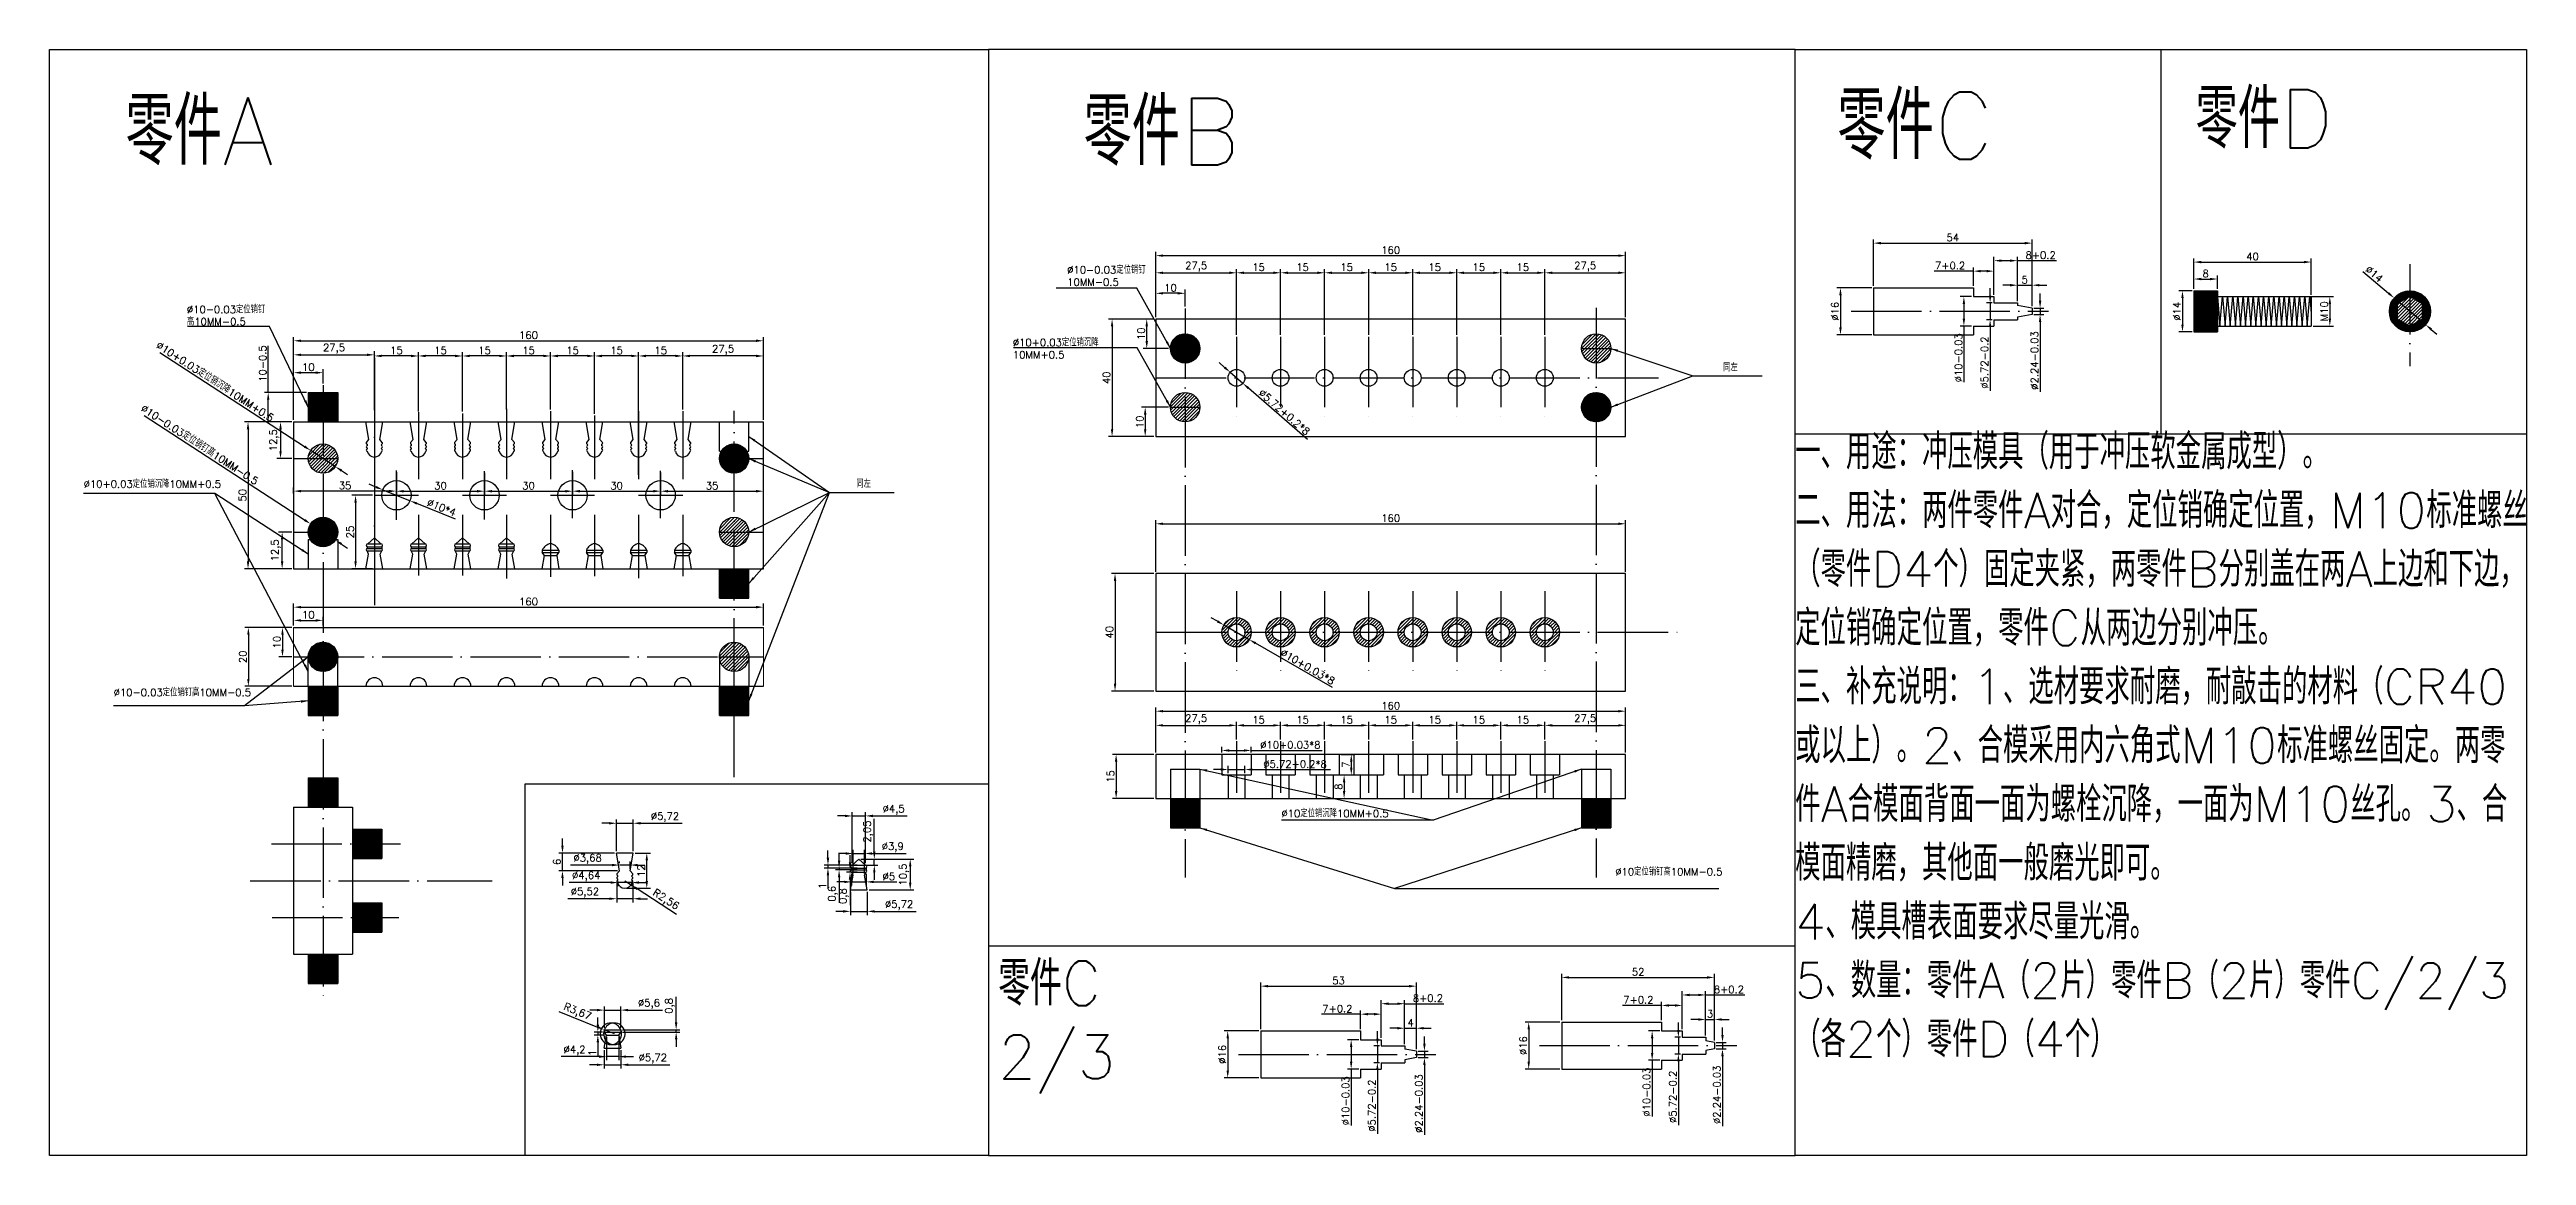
# Model space of a CAD drawing. Header units: millimetres. Extents: x 66 to 909, y 63 to 439.
import ezdxf

# ---------------------------------------------------------------- set-up
doc = ezdxf.new("R2010")
doc.units = ezdxf.units.MM
doc.linetypes.add('ACAD_ISO02W100', pattern=[15, 12, -3])
doc.linetypes.add('ACAD_ISO04W100', pattern=[30, 24, -3, 0, -3])
for name, color, linetype, lineweight in [('dim', 82, 'Continuous', 9), ('图层4', 250, 'Continuous', 20), ('图层5', 253, 'Continuous', 5)]:
    doc.layers.add(name, color=color, linetype=linetype, lineweight=lineweight)
for name, color, linetype in [('图层1', 1, 'ACAD_ISO04W100'), ('图层2', 108, 'Continuous'), ('图层3', 5, 'Continuous')]:
    doc.layers.add(name, color=color, linetype=linetype)
doc.styles.get("Standard").update_dxf_attribs({"font": 'txt', "bigfont": 'gbcbig.shx'})
doc.dimstyles.new('ISO-25', dxfattribs={"dimtxt": 2.5, "dimasz": 2.5, "dimexe": 1.25, "dimexo": 0.625, "dimtad": 1, "dimtxsty": 'Standard', "dimcen": 2.5, "dimadec": 0, "dimazin": 0, "dimtfac": 1, "dimtmove": 0, "dimatfit": 3, "dimfxl": 0, "dimarcsym": 0})
pattern_1 = [(45, (-842.19243, -626.02628), (-0.2245064, 0.2245064), [])]
pattern_2 = [(45, (-842.19243, -570.68727), (-0.2245064, 0.2245064), [])]
pattern_3 = [(45, (-990.05642, -591.1867), (-0.224506403, 0.224506403), [])]

msp = doc.modelspace()

# ---------------------------------------------------------------- texts
at = {"attachment_point": 1}
for s, insert, char_height, width in [('零件A', (91.641, 423.012), 22.8298, 81.88313), ('零件B', (417.958, 422.845), 22.8298, 106.91623), ('零件C', (674.688, 424.914), 22.8298, 100.15403), ('零件D', (796.706, 425.84), 20, 119.15375), ('一、用途：冲压模具（用于冲压软金属成型）。\\P二、用法：两件零件A对合，定位销确定位置，M10标准螺丝（零件D4个）固定夹紧，两零件B分别盖在两A上边和下边，定位销确定位置，零件C从两边分别冲压。\\P三、补充说明：1、选材要求耐磨，耐敲击的材料（CR40或以上）。2、合模采用内六角式M10标准螺丝固定。两零件A合模面背面一面为螺栓沉降，一面为M10丝孔。3、合模面精磨，其他面一般磨光即可。\\P4、模具槽表面要求尽量光滑。\\P5、数量：零件A（2片）零件B（2片）零件C/2/3（各2个）零件D（4个）', (660.358, 308.511), 12, 249.03162), ('零件C\\P2/3', (388.912, 129.006), 15, 100.15403)]:
    msp.add_mtext(s, dxfattribs=dict(at, insert=insert, char_height=char_height, width=width))
at = {"layer": '图层2', "color": 3, "char_height": 2.5, "attachment_point": 1}
for s, insert, width in [('%%C10-0.03定位销钉10MM-0.5', (412.396, 365.626), 27.40054), ('%%C10-0.03定位销钉高10MM-0.5', (112.564, 352.172), 28.08918), ('%%C10+0.03定位销沉降10MM+0.5', (393.879, 340.911), 33.56614), ('同左', (635.793, 332.374), 23.82156), ('%%C10+0.03定位销沉降10MM+0.5', (77.401, 292.727), 44.6502), ('同左', (340.549, 292.8), 21.54818), ('%%C10-0.03定位销钉高10MM-0.5', (87.615, 221.803), 44.59314), ('%%C10定位销沉降10MM+0.5', (485.372, 180.613), 37.20307), ('%%C10定位销钉高10MM-0.5', (599.06, 160.759), 62.34742)]:
    msp.add_mtext(s, dxfattribs=dict(at, insert=insert, width=width))

# ---------------------------------------------------------------- blocks, each defined once
blk = doc.blocks.new('*D1')
at = {"layer": 'Defpoints', "color": 0}
for p in [(308.93, 340.25), (148.93, 312.65), (308.93, 312.65)]:
    blk.add_point(p, dxfattribs=at)
at = {"layer": 'dim', "color": 0, "lineweight": -2}
for p, q in [((148.93, 313.28), (148.93, 341.5)), ((151.43, 340.25), (306.43, 340.25)), ((308.93, 313.28), (308.93, 341.5))]:
    blk.add_line(p, q, dxfattribs=at)
at = {"layer": 'dim', "color": 0}
for points in [[(151.43, 340.67), (151.43, 339.84), (148.93, 340.25)], [(306.43, 340.67), (306.43, 339.84), (308.93, 340.25)]]:
    blk.add_solid(points, dxfattribs=at)
at = {"layer": 'dim', "color": 0, "insert": (228.93, 342.13), "char_height": 2.5, "attachment_point": 5}
blk.add_mtext('160', dxfattribs=at)
blk = doc.blocks.new('*D2')
at = {"layer": 'Defpoints', "color": 0}
for p in [(148.93, 312.65), (133.39, 262.65), (148.93, 262.65)]:
    blk.add_point(p, dxfattribs=at)
at = {"layer": 'dim', "color": 0, "lineweight": -2}
for p, q in [((148.3, 312.65), (132.14, 312.65)), ((133.39, 310.15), (133.39, 265.15)), ((148.3, 262.65), (132.14, 262.65))]:
    blk.add_line(p, q, dxfattribs=at)
at = {"layer": 'dim', "color": 0}
for points in [[(132.98, 310.15), (133.81, 310.15), (133.39, 312.65)], [(132.98, 265.15), (133.81, 265.15), (133.39, 262.65)]]:
    blk.add_solid(points, dxfattribs=at)
at = {"layer": 'dim', "color": 0, "insert": (131.52, 287.65), "char_height": 2.5, "attachment_point": 5, "rotation": 90}
blk.add_mtext('50', dxfattribs=at)
blk = doc.blocks.new('*D3')
at = {"layer": 'Defpoints', "color": 0}
for p in [(148.93, 242.65), (133.51, 222.65), (148.93, 222.65)]:
    blk.add_point(p, dxfattribs=at)
at = {"layer": 'dim', "color": 0, "lineweight": -2}
for p, q in [((148.3, 242.65), (132.26, 242.65)), ((133.51, 240.15), (133.51, 225.15)), ((148.3, 222.65), (132.26, 222.65))]:
    blk.add_line(p, q, dxfattribs=at)
at = {"layer": 'dim', "color": 0}
for points in [[(133.09, 240.15), (133.92, 240.15), (133.51, 242.65)], [(133.09, 225.15), (133.92, 225.15), (133.51, 222.65)]]:
    blk.add_solid(points, dxfattribs=at)
at = {"layer": 'dim', "color": 0, "insert": (131.63, 232.65), "char_height": 2.5, "attachment_point": 5, "rotation": 90}
blk.add_mtext('20', dxfattribs=at)
blk = doc.blocks.new('*D4')
at = {"layer": 'Defpoints', "color": 0}
for p in [(442.58, 347.65), (427.69, 307.65), (442.58, 307.65)]:
    blk.add_point(p, dxfattribs=at)
at = {"layer": 'dim', "color": 0, "lineweight": -2}
for p, q in [((441.95, 347.65), (426.44, 347.65)), ((427.69, 345.15), (427.69, 310.15)), ((441.95, 307.65), (426.44, 307.65))]:
    blk.add_line(p, q, dxfattribs=at)
at = {"layer": 'dim', "color": 0}
for points in [[(427.27, 345.15), (428.1, 345.15), (427.69, 347.65)], [(427.27, 310.15), (428.1, 310.15), (427.69, 307.65)]]:
    blk.add_solid(points, dxfattribs=at)
at = {"layer": 'dim', "color": 0, "insert": (425.81, 327.65), "char_height": 2.5, "attachment_point": 5, "rotation": 90}
blk.add_mtext('40', dxfattribs=at)
blk = doc.blocks.new('*D5')
at = {"layer": 'Defpoints', "color": 0}
for p in [(148.93, 329.39), (158.93, 325.08), (148.93, 312.65)]:
    blk.add_point(p, dxfattribs=at)
at = {"layer": 'dim', "color": 0, "lineweight": -2}
for p, q in [((148.93, 313.28), (148.93, 330.64)), ((156.43, 329.39), (151.43, 329.39)), ((158.93, 325.71), (158.93, 330.64))]:
    blk.add_line(p, q, dxfattribs=at)
at = {"layer": 'dim', "color": 0}
for points in [[(151.43, 329.81), (151.43, 328.98), (148.93, 329.39)], [(156.43, 329.81), (156.43, 328.98), (158.93, 329.39)]]:
    blk.add_solid(points, dxfattribs=at)
at = {"layer": 'dim', "color": 0, "insert": (153.93, 331.27), "char_height": 2.5, "attachment_point": 5}
blk.add_mtext('10', dxfattribs=at)
blk = doc.blocks.new('*D6')
at = {"layer": 'Defpoints', "color": 0}
for p in [(153.93, 322.65), (140.25, 312.65), (148.93, 312.65)]:
    blk.add_point(p, dxfattribs=at)
at = {"layer": 'dim', "color": 0, "lineweight": -2}
for p, q in [((140.25, 322.65), (140.25, 338.53)), ((153.3, 322.65), (139, 322.65)), ((148.3, 312.65), (139, 312.65)), ((140.25, 315.15), (140.25, 320.15))]:
    blk.add_line(p, q, dxfattribs=at)
at = {"layer": 'dim', "color": 0}
for points in [[(139.84, 320.15), (140.67, 320.15), (140.25, 322.65)], [(139.84, 315.15), (140.67, 315.15), (140.25, 312.65)]]:
    blk.add_solid(points, dxfattribs=at)
at = {"layer": 'dim', "color": 0, "insert": (138.38, 332.49), "char_height": 2.5, "attachment_point": 5, "rotation": 90}
blk.add_mtext('10-0.5', dxfattribs=at)
blk = doc.blocks.new('*D7')
at = {"layer": 'Defpoints', "color": 0}
for p in [(148.93, 312.65), (144.46, 300.15), (148.93, 300.15)]:
    blk.add_point(p, dxfattribs=at)
at = {"layer": 'dim', "color": 0, "lineweight": -2}
for p, q in [((148.3, 312.65), (143.21, 312.65)), ((144.46, 310.15), (144.46, 302.65)), ((148.3, 300.15), (143.21, 300.15))]:
    blk.add_line(p, q, dxfattribs=at)
at = {"layer": 'dim', "color": 0}
for points in [[(144.04, 310.15), (144.88, 310.15), (144.46, 312.65)], [(144.04, 302.65), (144.88, 302.65), (144.46, 300.15)]]:
    blk.add_solid(points, dxfattribs=at)
at = {"layer": 'dim', "color": 0, "insert": (142.38, 306.4), "char_height": 2.5, "attachment_point": 5, "rotation": 90}
blk.add_mtext('12,5', dxfattribs=at)
blk = doc.blocks.new('*D8')
at = {"layer": 'Defpoints', "color": 0}
for p in [(145.01, 275.15), (148.93, 275.15), (148.3, 262.65)]:
    blk.add_point(p, dxfattribs=at)
at = {"layer": 'dim', "color": 0, "lineweight": -2}
for p, q in [((148.3, 275.15), (143.76, 275.15)), ((145.01, 265.15), (145.01, 272.65)), ((147.68, 262.65), (143.76, 262.65))]:
    blk.add_line(p, q, dxfattribs=at)
at = {"layer": 'dim', "color": 0}
for points in [[(144.59, 272.65), (145.43, 272.65), (145.01, 275.15)], [(144.59, 265.15), (145.43, 265.15), (145.01, 262.65)]]:
    blk.add_solid(points, dxfattribs=at)
at = {"layer": 'dim', "color": 0, "insert": (142.93, 268.9), "char_height": 2.5, "attachment_point": 5, "rotation": 90}
blk.add_mtext('12,5', dxfattribs=at)
blk = doc.blocks.new('*D9')
at = {"layer": 'Defpoints', "color": 0}
for p in [(154.74, 302.88), (163.12, 297.43)]:
    blk.add_point(p, dxfattribs=at)
at = {"layer": 'dim', "color": 0, "lineweight": -2}
for p, q in [((103.31, 336.28), (152.64, 304.24)), ((163.12, 297.43), (154.74, 302.88)), ((165.22, 296.07), (167.32, 294.71))]:
    blk.add_line(p, q, dxfattribs=at)
at = {"layer": 'dim', "color": 0}
for points in [[(152.87, 304.59), (152.41, 303.89), (154.74, 302.88)], [(165.45, 296.42), (164.99, 295.72), (163.12, 297.43)]]:
    blk.add_solid(points, dxfattribs=at)
at = {"layer": 'dim', "color": 0, "insert": (122.16, 326.36), "char_height": 2.5, "attachment_point": 5, "rotation": 326.99367}
blk.add_mtext('%%C10+0.03定位销沉降10MM+0.5', dxfattribs=at)
blk = doc.blocks.new('*D10')
at = {"layer": 'Defpoints', "color": 0}
for p in [(154.74, 277.88), (163.12, 272.42)]:
    blk.add_point(p, dxfattribs=at)
at = {"layer": 'dim', "color": 0, "lineweight": -2}
for p, q in [((98.07, 314.81), (152.65, 279.25)), ((163.12, 272.42), (154.74, 277.88)), ((165.21, 271.06), (167.31, 269.7))]:
    blk.add_line(p, q, dxfattribs=at)
at = {"layer": 'dim', "color": 0}
for points in [[(152.87, 279.6), (152.42, 278.9), (154.74, 277.88)], [(165.44, 271.41), (164.99, 270.71), (163.12, 272.42)]]:
    blk.add_solid(points, dxfattribs=at)
at = {"layer": 'dim', "color": 0, "insert": (116.91, 304.85), "char_height": 2.5, "attachment_point": 5, "rotation": 326.91539}
blk.add_mtext('%%C10-0.03定位销钉高10MM-0.5', dxfattribs=at)
blk = doc.blocks.new('*D11')
at = {"layer": 'Defpoints', "color": 0}
for p in [(176.43, 287.65), (170.02, 262.65), (176.43, 262.65)]:
    blk.add_point(p, dxfattribs=at)
at = {"layer": 'dim', "color": 0, "lineweight": -2}
for p, q in [((175.8, 287.65), (168.77, 287.65)), ((170.02, 285.15), (170.02, 265.15)), ((175.8, 262.65), (168.77, 262.65))]:
    blk.add_line(p, q, dxfattribs=at)
at = {"layer": 'dim', "color": 0}
for points in [[(169.6, 285.15), (170.43, 285.15), (170.02, 287.65)], [(169.6, 265.15), (170.43, 265.15), (170.02, 262.65)]]:
    blk.add_solid(points, dxfattribs=at)
at = {"layer": 'dim', "color": 0, "insert": (168.14, 275.15), "char_height": 2.5, "attachment_point": 5, "rotation": 90}
blk.add_mtext('25', dxfattribs=at)
blk = doc.blocks.new('*D12')
at = {"layer": 'Defpoints', "color": 0}
for p in [(183.93, 296.12), (148.93, 289.07), (148.93, 287.65)]:
    blk.add_point(p, dxfattribs=at)
at = {"layer": 'dim', "color": 0, "lineweight": -2}
for p, q in [((183.93, 295.5), (183.93, 287.82)), ((148.93, 288.28), (148.93, 290.32)), ((181.43, 289.07), (151.43, 289.07))]:
    blk.add_line(p, q, dxfattribs=at)
at = {"layer": 'dim', "color": 0}
for points in [[(151.43, 289.49), (151.43, 288.66), (148.93, 289.07)], [(181.43, 289.49), (181.43, 288.66), (183.93, 289.07)]]:
    blk.add_solid(points, dxfattribs=at)
at = {"layer": 'dim', "color": 0, "insert": (166.43, 290.95), "char_height": 2.5, "attachment_point": 5}
blk.add_mtext('35', dxfattribs=at)
blk = doc.blocks.new('*D13')
at = {"layer": 'Defpoints', "color": 0}
for p in [(183.93, 295.5), (213.93, 295.86), (213.93, 289.04)]:
    blk.add_point(p, dxfattribs=at)
at = {"layer": 'dim', "color": 0, "lineweight": -2}
for p, q in [((183.93, 294.87), (183.93, 287.79)), ((186.43, 289.04), (211.43, 289.04)), ((213.93, 295.24), (213.93, 287.79))]:
    blk.add_line(p, q, dxfattribs=at)
at = {"layer": 'dim', "color": 0}
for points in [[(186.43, 289.45), (186.43, 288.62), (183.93, 289.04)], [(211.43, 289.45), (211.43, 288.62), (213.93, 289.04)]]:
    blk.add_solid(points, dxfattribs=at)
at = {"layer": 'dim', "color": 0, "insert": (198.93, 290.91), "char_height": 2.5, "attachment_point": 5}
blk.add_mtext('30', dxfattribs=at)
blk = doc.blocks.new('*D14')
at = {"layer": 'Defpoints', "color": 0}
for p in [(213.93, 295.86), (243.93, 296.25), (243.93, 289.04)]:
    blk.add_point(p, dxfattribs=at)
at = {"layer": 'dim', "color": 0, "lineweight": -2}
for p, q in [((243.93, 295.62), (243.93, 287.79)), ((213.93, 295.24), (213.93, 287.79)), ((216.43, 289.04), (241.43, 289.04))]:
    blk.add_line(p, q, dxfattribs=at)
at = {"layer": 'dim', "color": 0}
for points in [[(216.43, 289.45), (216.43, 288.62), (213.93, 289.04)], [(241.43, 289.45), (241.43, 288.62), (243.93, 289.04)]]:
    blk.add_solid(points, dxfattribs=at)
at = {"layer": 'dim', "color": 0, "insert": (228.93, 290.91), "char_height": 2.5, "attachment_point": 5}
blk.add_mtext('30', dxfattribs=at)
blk = doc.blocks.new('*D15')
at = {"layer": 'Defpoints', "color": 0}
for p in [(243.93, 295.62), (273.93, 295.99), (273.93, 289.05)]:
    blk.add_point(p, dxfattribs=at)
at = {"layer": 'dim', "color": 0, "lineweight": -2}
for p, q in [((273.93, 295.37), (273.93, 287.8)), ((243.93, 295), (243.93, 287.8)), ((246.43, 289.05), (271.43, 289.05))]:
    blk.add_line(p, q, dxfattribs=at)
at = {"layer": 'dim', "color": 0}
for points in [[(246.43, 289.47), (246.43, 288.63), (243.93, 289.05)], [(271.43, 289.47), (271.43, 288.63), (273.93, 289.05)]]:
    blk.add_solid(points, dxfattribs=at)
at = {"layer": 'dim', "color": 0, "insert": (258.93, 290.92), "char_height": 2.5, "attachment_point": 5}
blk.add_mtext('30', dxfattribs=at)
blk = doc.blocks.new('*D16')
at = {"layer": 'Defpoints', "color": 0}
for p in [(273.93, 295.37), (308.93, 289.04), (308.93, 287.65)]:
    blk.add_point(p, dxfattribs=at)
at = {"layer": 'dim', "color": 0, "lineweight": -2}
for p, q in [((273.93, 294.74), (273.93, 287.79)), ((276.43, 289.04), (306.43, 289.04)), ((308.93, 288.28), (308.93, 290.29))]:
    blk.add_line(p, q, dxfattribs=at)
at = {"layer": 'dim', "color": 0}
for points in [[(276.43, 289.46), (276.43, 288.62), (273.93, 289.04)], [(306.43, 289.46), (306.43, 288.62), (308.93, 289.04)]]:
    blk.add_solid(points, dxfattribs=at)
at = {"layer": 'dim', "color": 0, "insert": (291.43, 290.92), "char_height": 2.5, "attachment_point": 5}
blk.add_mtext('35', dxfattribs=at)
blk = doc.blocks.new('*D17')
at = {"layer": 'Defpoints', "color": 0}
for p in [(179.29, 289.52), (188.57, 285.79)]:
    blk.add_point(p, dxfattribs=at)
at = {"layer": 'dim', "color": 0, "lineweight": -2}
for p, q in [((176.97, 290.45), (174.65, 291.39)), ((179.29, 289.52), (188.57, 285.79)), ((204.03, 279.57), (190.89, 284.86))]:
    blk.add_line(p, q, dxfattribs=at)
at = {"layer": 'dim', "color": 0}
for points in [[(177.13, 290.84), (176.82, 290.07), (179.29, 289.52)], [(191.04, 285.24), (190.73, 284.47), (188.57, 285.79)]]:
    blk.add_solid(points, dxfattribs=at)
at = {"layer": 'dim', "color": 0, "insert": (199.32, 283.49), "char_height": 2.5, "attachment_point": 5, "rotation": 338.09192}
blk.add_mtext('%%C10*4', dxfattribs=at)
blk = doc.blocks.new('*D18')
at = {"layer": 'Defpoints', "color": 0}
for p in [(176.43, 335.46), (148.93, 312.65), (176.43, 315.95)]:
    blk.add_point(p, dxfattribs=at)
at = {"layer": 'dim', "color": 0, "lineweight": -2}
for p, q in [((148.93, 313.28), (148.93, 336.71)), ((151.43, 335.46), (173.93, 335.46)), ((176.43, 316.58), (176.43, 336.71))]:
    blk.add_line(p, q, dxfattribs=at)
at = {"layer": 'dim', "color": 0}
for points in [[(151.43, 335.87), (151.43, 335.04), (148.93, 335.46)], [(173.93, 335.87), (173.93, 335.04), (176.43, 335.46)]]:
    blk.add_solid(points, dxfattribs=at)
at = {"layer": 'dim', "color": 0, "insert": (162.68, 337.54), "char_height": 2.5, "attachment_point": 5}
blk.add_mtext('27,5', dxfattribs=at)
blk = doc.blocks.new('*D19')
at = {"layer": 'Defpoints', "color": 0}
for p in [(281.43, 335.08), (281.43, 316.25), (308.93, 312.65)]:
    blk.add_point(p, dxfattribs=at)
at = {"layer": 'dim', "color": 0, "lineweight": -2}
for p, q in [((281.43, 316.87), (281.43, 336.33)), ((306.43, 335.08), (283.93, 335.08)), ((308.93, 313.28), (308.93, 336.33))]:
    blk.add_line(p, q, dxfattribs=at)
at = {"layer": 'dim', "color": 0}
for points in [[(283.93, 335.5), (283.93, 334.66), (281.43, 335.08)], [(306.43, 335.5), (306.43, 334.66), (308.93, 335.08)]]:
    blk.add_solid(points, dxfattribs=at)
at = {"layer": 'dim', "color": 0, "insert": (295.18, 337.16), "char_height": 2.5, "attachment_point": 5}
blk.add_mtext('27,5', dxfattribs=at)
blk = doc.blocks.new('*D20')
at = {"layer": 'Defpoints', "color": 0}
for p in [(266.43, 335.08), (266.43, 316.25), (281.43, 316.25)]:
    blk.add_point(p, dxfattribs=at)
at = {"layer": 'dim', "color": 0, "lineweight": -2}
for p, q in [((266.43, 316.87), (266.43, 336.33)), ((278.93, 335.08), (268.93, 335.08)), ((281.43, 316.87), (281.43, 336.33))]:
    blk.add_line(p, q, dxfattribs=at)
at = {"layer": 'dim', "color": 0}
for points in [[(268.93, 335.5), (268.93, 334.66), (266.43, 335.08)], [(278.93, 335.5), (278.93, 334.66), (281.43, 335.08)]]:
    blk.add_solid(points, dxfattribs=at)
at = {"layer": 'dim', "color": 0, "insert": (273.93, 336.96), "char_height": 2.5, "attachment_point": 5}
blk.add_mtext('15', dxfattribs=at)
blk = doc.blocks.new('*D21')
at = {"layer": 'Defpoints', "color": 0}
for p in [(251.43, 335.08), (251.43, 314.78), (266.43, 316.25)]:
    blk.add_point(p, dxfattribs=at)
at = {"layer": 'dim', "color": 0, "lineweight": -2}
for p, q in [((251.43, 315.4), (251.43, 336.33)), ((263.93, 335.08), (253.93, 335.08)), ((266.43, 316.87), (266.43, 336.33))]:
    blk.add_line(p, q, dxfattribs=at)
at = {"layer": 'dim', "color": 0}
for points in [[(253.93, 335.5), (253.93, 334.66), (251.43, 335.08)], [(263.93, 335.5), (263.93, 334.66), (266.43, 335.08)]]:
    blk.add_solid(points, dxfattribs=at)
at = {"layer": 'dim', "color": 0, "insert": (258.93, 336.96), "char_height": 2.5, "attachment_point": 5}
blk.add_mtext('15', dxfattribs=at)
blk = doc.blocks.new('*D22')
at = {"layer": 'Defpoints', "color": 0}
for p in [(236.43, 335.08), (236.43, 316.25), (251.43, 314.78)]:
    blk.add_point(p, dxfattribs=at)
at = {"layer": 'dim', "color": 0, "lineweight": -2}
for p, q in [((236.43, 316.87), (236.43, 336.33)), ((248.93, 335.08), (238.93, 335.08)), ((251.43, 315.4), (251.43, 336.33))]:
    blk.add_line(p, q, dxfattribs=at)
at = {"layer": 'dim', "color": 0}
for points in [[(238.93, 335.5), (238.93, 334.66), (236.43, 335.08)], [(248.93, 335.5), (248.93, 334.66), (251.43, 335.08)]]:
    blk.add_solid(points, dxfattribs=at)
at = {"layer": 'dim', "color": 0, "insert": (243.93, 336.96), "char_height": 2.5, "attachment_point": 5}
blk.add_mtext('15', dxfattribs=at)
blk = doc.blocks.new('*D23')
at = {"layer": 'Defpoints', "color": 0}
for p in [(221.43, 335.08), (221.43, 316.25), (236.43, 316.25)]:
    blk.add_point(p, dxfattribs=at)
at = {"layer": 'dim', "color": 0, "lineweight": -2}
for p, q in [((221.43, 316.87), (221.43, 336.33)), ((233.93, 335.08), (223.93, 335.08)), ((236.43, 316.87), (236.43, 336.33))]:
    blk.add_line(p, q, dxfattribs=at)
at = {"layer": 'dim', "color": 0}
for points in [[(223.93, 335.5), (223.93, 334.66), (221.43, 335.08)], [(233.93, 335.5), (233.93, 334.66), (236.43, 335.08)]]:
    blk.add_solid(points, dxfattribs=at)
at = {"layer": 'dim', "color": 0, "insert": (228.93, 336.96), "char_height": 2.5, "attachment_point": 5}
blk.add_mtext('15', dxfattribs=at)
blk = doc.blocks.new('*D24')
at = {"layer": 'Defpoints', "color": 0}
for p in [(206.43, 335.08), (206.43, 315.51), (221.43, 316.25)]:
    blk.add_point(p, dxfattribs=at)
at = {"layer": 'dim', "color": 0, "lineweight": -2}
for p, q in [((206.43, 316.14), (206.43, 336.33)), ((218.93, 335.08), (208.93, 335.08)), ((221.43, 316.87), (221.43, 336.33))]:
    blk.add_line(p, q, dxfattribs=at)
at = {"layer": 'dim', "color": 0}
for points in [[(208.93, 335.5), (208.93, 334.66), (206.43, 335.08)], [(218.93, 335.5), (218.93, 334.66), (221.43, 335.08)]]:
    blk.add_solid(points, dxfattribs=at)
at = {"layer": 'dim', "color": 0, "insert": (213.93, 336.96), "char_height": 2.5, "attachment_point": 5}
blk.add_mtext('15', dxfattribs=at)
blk = doc.blocks.new('*D25')
at = {"layer": 'Defpoints', "color": 0}
for p in [(191.43, 335.08), (191.43, 315.51), (206.43, 315.51)]:
    blk.add_point(p, dxfattribs=at)
at = {"layer": 'dim', "color": 0, "lineweight": -2}
for p, q in [((191.43, 316.14), (191.43, 336.33)), ((203.93, 335.08), (193.93, 335.08)), ((206.43, 316.14), (206.43, 336.33))]:
    blk.add_line(p, q, dxfattribs=at)
at = {"layer": 'dim', "color": 0}
for points in [[(193.93, 335.5), (193.93, 334.66), (191.43, 335.08)], [(203.93, 335.5), (203.93, 334.66), (206.43, 335.08)]]:
    blk.add_solid(points, dxfattribs=at)
at = {"layer": 'dim', "color": 0, "insert": (198.93, 336.96), "char_height": 2.5, "attachment_point": 5}
blk.add_mtext('15', dxfattribs=at)
blk = doc.blocks.new('*D26')
at = {"layer": 'Defpoints', "color": 0}
for p in [(176.43, 335.08), (176.43, 315.95), (191.43, 315.51)]:
    blk.add_point(p, dxfattribs=at)
at = {"layer": 'dim', "color": 0, "lineweight": -2}
for p, q in [((176.43, 316.58), (176.43, 336.33)), ((188.93, 335.08), (178.93, 335.08)), ((191.43, 316.14), (191.43, 336.33))]:
    blk.add_line(p, q, dxfattribs=at)
at = {"layer": 'dim', "color": 0}
for points in [[(178.93, 335.5), (178.93, 334.66), (176.43, 335.08)], [(188.93, 335.5), (188.93, 334.66), (191.43, 335.08)]]:
    blk.add_solid(points, dxfattribs=at)
at = {"layer": 'dim', "color": 0, "insert": (183.93, 336.96), "char_height": 2.5, "attachment_point": 5}
blk.add_mtext('15', dxfattribs=at)
blk = doc.blocks.new('*D27')
at = {"layer": 'Defpoints', "color": 0}
for p in [(308.93, 249.57), (148.93, 242.65), (308.93, 242.65)]:
    blk.add_point(p, dxfattribs=at)
at = {"layer": 'dim', "color": 0, "lineweight": -2}
for p, q in [((148.93, 243.28), (148.93, 250.82)), ((151.43, 249.57), (306.43, 249.57)), ((308.93, 243.28), (308.93, 250.82))]:
    blk.add_line(p, q, dxfattribs=at)
at = {"layer": 'dim', "color": 0}
for points in [[(151.43, 249.99), (151.43, 249.16), (148.93, 249.57)], [(306.43, 249.99), (306.43, 249.16), (308.93, 249.57)]]:
    blk.add_solid(points, dxfattribs=at)
at = {"layer": 'dim', "color": 0, "insert": (228.93, 251.45), "char_height": 2.5, "attachment_point": 5}
blk.add_mtext('160', dxfattribs=at)
blk = doc.blocks.new('*D28')
at = {"layer": 'Defpoints', "color": 0}
for p in [(158.93, 245.06), (148.93, 242.65), (158.93, 242.65)]:
    blk.add_point(p, dxfattribs=at)
at = {"layer": 'dim', "color": 0, "lineweight": -2}
for p, q in [((148.93, 243.28), (148.93, 246.31)), ((151.43, 245.06), (156.43, 245.06)), ((158.93, 243.28), (158.93, 246.31))]:
    blk.add_line(p, q, dxfattribs=at)
at = {"layer": 'dim', "color": 0}
for points in [[(151.43, 245.48), (151.43, 244.64), (148.93, 245.06)], [(156.43, 245.48), (156.43, 244.64), (158.93, 245.06)]]:
    blk.add_solid(points, dxfattribs=at)
at = {"layer": 'dim', "color": 0, "insert": (153.93, 246.93), "char_height": 2.5, "attachment_point": 5}
blk.add_mtext('10', dxfattribs=at)
blk = doc.blocks.new('*D29')
at = {"layer": 'Defpoints', "color": 0}
for p in [(148.93, 242.65), (145.12, 232.65), (148.93, 232.65)]:
    blk.add_point(p, dxfattribs=at)
at = {"layer": 'dim', "color": 0, "lineweight": -2}
for p, q in [((148.3, 242.65), (143.87, 242.65)), ((145.12, 240.15), (145.12, 235.15)), ((148.3, 232.65), (143.87, 232.65))]:
    blk.add_line(p, q, dxfattribs=at)
at = {"layer": 'dim', "color": 0}
for points in [[(144.7, 240.15), (145.53, 240.15), (145.12, 242.65)], [(144.7, 235.15), (145.53, 235.15), (145.12, 232.65)]]:
    blk.add_solid(points, dxfattribs=at)
at = {"layer": 'dim', "color": 0, "insert": (143.24, 237.65), "char_height": 2.5, "attachment_point": 5, "rotation": 90}
blk.add_mtext('10', dxfattribs=at)
blk = doc.blocks.new('*D30')
at = {"layer": 'Defpoints', "color": 0}
for p in [(602.58, 369.23), (442.58, 347.65), (602.58, 347.65)]:
    blk.add_point(p, dxfattribs=at)
at = {"layer": 'dim', "color": 0, "lineweight": -2}
for p, q in [((442.58, 348.27), (442.58, 370.48)), ((445.08, 369.23), (600.08, 369.23)), ((602.58, 348.27), (602.58, 370.48))]:
    blk.add_line(p, q, dxfattribs=at)
at = {"layer": 'dim', "color": 0}
for points in [[(445.08, 369.65), (445.08, 368.81), (442.58, 369.23)], [(600.08, 369.65), (600.08, 368.81), (602.58, 369.23)]]:
    blk.add_solid(points, dxfattribs=at)
at = {"layer": 'dim', "color": 0, "insert": (522.58, 371.11), "char_height": 2.5, "attachment_point": 5}
blk.add_mtext('160', dxfattribs=at)
blk = doc.blocks.new('*D31')
at = {"layer": 'Defpoints', "color": 0}
for p in [(442.58, 356.41), (442.58, 347.65), (452.58, 351.24)]:
    blk.add_point(p, dxfattribs=at)
at = {"layer": 'dim', "color": 0, "lineweight": -2}
for p, q in [((442.58, 348.27), (442.58, 357.66)), ((450.08, 356.41), (445.08, 356.41)), ((452.58, 351.87), (452.58, 357.66))]:
    blk.add_line(p, q, dxfattribs=at)
at = {"layer": 'dim', "color": 0}
for points in [[(445.08, 356.83), (445.08, 356), (442.58, 356.41)], [(450.08, 356.83), (450.08, 356), (452.58, 356.41)]]:
    blk.add_solid(points, dxfattribs=at)
at = {"layer": 'dim', "color": 0, "insert": (447.58, 358.29), "char_height": 2.5, "attachment_point": 5}
blk.add_mtext('10', dxfattribs=at)
blk = doc.blocks.new('*D32')
at = {"layer": 'Defpoints', "color": 0}
for p in [(439.49, 347.65), (441.95, 347.65), (447.58, 337.65)]:
    blk.add_point(p, dxfattribs=at)
at = {"layer": 'dim', "color": 0, "lineweight": -2}
for p, q in [((441.33, 347.65), (438.24, 347.65)), ((446.95, 337.65), (438.24, 337.65)), ((439.49, 340.15), (439.49, 345.15))]:
    blk.add_line(p, q, dxfattribs=at)
at = {"layer": 'dim', "color": 0}
for points in [[(439.07, 345.15), (439.91, 345.15), (439.49, 347.65)], [(439.07, 340.15), (439.91, 340.15), (439.49, 337.65)]]:
    blk.add_solid(points, dxfattribs=at)
at = {"layer": 'dim', "color": 0, "insert": (437.62, 342.65), "char_height": 2.5, "attachment_point": 5, "rotation": 90}
blk.add_mtext('10', dxfattribs=at)
blk = doc.blocks.new('*D33')
at = {"layer": 'Defpoints', "color": 0}
for p in [(447.58, 317.65), (438.96, 307.65), (442.58, 307.65)]:
    blk.add_point(p, dxfattribs=at)
at = {"layer": 'dim', "color": 0, "lineweight": -2}
for p, q in [((446.95, 317.65), (437.71, 317.65)), ((438.96, 315.15), (438.96, 310.15)), ((441.95, 307.65), (437.71, 307.65))]:
    blk.add_line(p, q, dxfattribs=at)
at = {"layer": 'dim', "color": 0}
for points in [[(438.55, 315.15), (439.38, 315.15), (438.96, 317.65)], [(438.55, 310.15), (439.38, 310.15), (438.96, 307.65)]]:
    blk.add_solid(points, dxfattribs=at)
at = {"layer": 'dim', "color": 0, "insert": (437.09, 312.65), "char_height": 2.5, "attachment_point": 5, "rotation": 90}
blk.add_mtext('10', dxfattribs=at)
blk = doc.blocks.new('*D34')
at = {"layer": 'Defpoints', "color": 0}
for p in [(470.08, 363.39), (442.58, 347.65), (470.08, 341.63)]:
    blk.add_point(p, dxfattribs=at)
at = {"layer": 'dim', "color": 0, "lineweight": -2}
for p, q in [((442.58, 348.27), (442.58, 364.64)), ((445.08, 363.39), (467.58, 363.39)), ((470.08, 342.26), (470.08, 364.64))]:
    blk.add_line(p, q, dxfattribs=at)
at = {"layer": 'dim', "color": 0}
for points in [[(445.08, 363.81), (445.08, 362.98), (442.58, 363.39)], [(467.58, 363.81), (467.58, 362.98), (470.08, 363.39)]]:
    blk.add_solid(points, dxfattribs=at)
at = {"layer": 'dim', "color": 0, "insert": (456.33, 365.48), "char_height": 2.5, "attachment_point": 5}
blk.add_mtext('27,5', dxfattribs=at)
blk = doc.blocks.new('*D35')
at = {"layer": 'Defpoints', "color": 0}
for p in [(485.08, 363.39), (470.08, 341.63), (485.08, 341.63)]:
    blk.add_point(p, dxfattribs=at)
at = {"layer": 'dim', "color": 0, "lineweight": -2}
for p, q in [((470.08, 342.26), (470.08, 364.64)), ((472.58, 363.39), (482.58, 363.39)), ((485.08, 342.26), (485.08, 364.64))]:
    blk.add_line(p, q, dxfattribs=at)
at = {"layer": 'dim', "color": 0}
for points in [[(472.58, 363.81), (472.58, 362.98), (470.08, 363.39)], [(482.58, 363.81), (482.58, 362.98), (485.08, 363.39)]]:
    blk.add_solid(points, dxfattribs=at)
at = {"layer": 'dim', "color": 0, "insert": (477.58, 365.27), "char_height": 2.5, "attachment_point": 5}
blk.add_mtext('15', dxfattribs=at)
blk = doc.blocks.new('*D36')
at = {"layer": 'Defpoints', "color": 0}
for p in [(500.08, 363.39), (485.08, 341.63), (500.08, 341.63)]:
    blk.add_point(p, dxfattribs=at)
at = {"layer": 'dim', "color": 0, "lineweight": -2}
for p, q in [((485.08, 342.26), (485.08, 364.64)), ((487.58, 363.39), (497.58, 363.39)), ((500.08, 342.26), (500.08, 364.64))]:
    blk.add_line(p, q, dxfattribs=at)
at = {"layer": 'dim', "color": 0}
for points in [[(487.58, 363.81), (487.58, 362.98), (485.08, 363.39)], [(497.58, 363.81), (497.58, 362.98), (500.08, 363.39)]]:
    blk.add_solid(points, dxfattribs=at)
at = {"layer": 'dim', "color": 0, "insert": (492.58, 365.27), "char_height": 2.5, "attachment_point": 5}
blk.add_mtext('15', dxfattribs=at)
blk = doc.blocks.new('*D37')
at = {"layer": 'Defpoints', "color": 0}
for p in [(515.08, 363.39), (500.08, 341.63), (515.08, 341.63)]:
    blk.add_point(p, dxfattribs=at)
at = {"layer": 'dim', "color": 0, "lineweight": -2}
for p, q in [((500.08, 342.26), (500.08, 364.64)), ((502.58, 363.39), (512.58, 363.39)), ((515.08, 342.26), (515.08, 364.64))]:
    blk.add_line(p, q, dxfattribs=at)
at = {"layer": 'dim', "color": 0}
for points in [[(502.58, 363.81), (502.58, 362.98), (500.08, 363.39)], [(512.58, 363.81), (512.58, 362.98), (515.08, 363.39)]]:
    blk.add_solid(points, dxfattribs=at)
at = {"layer": 'dim', "color": 0, "insert": (507.58, 365.27), "char_height": 2.5, "attachment_point": 5}
blk.add_mtext('15', dxfattribs=at)
blk = doc.blocks.new('*D38')
at = {"layer": 'Defpoints', "color": 0}
for p in [(530.08, 363.39), (515.08, 341.63), (530.08, 341.63)]:
    blk.add_point(p, dxfattribs=at)
at = {"layer": 'dim', "color": 0, "lineweight": -2}
for p, q in [((515.08, 342.26), (515.08, 364.64)), ((517.58, 363.39), (527.58, 363.39)), ((530.08, 342.26), (530.08, 364.64))]:
    blk.add_line(p, q, dxfattribs=at)
at = {"layer": 'dim', "color": 0}
for points in [[(517.58, 363.81), (517.58, 362.98), (515.08, 363.39)], [(527.58, 363.81), (527.58, 362.98), (530.08, 363.39)]]:
    blk.add_solid(points, dxfattribs=at)
at = {"layer": 'dim', "color": 0, "insert": (522.58, 365.27), "char_height": 2.5, "attachment_point": 5}
blk.add_mtext('15', dxfattribs=at)
blk = doc.blocks.new('*D39')
at = {"layer": 'Defpoints', "color": 0}
for p in [(545.08, 363.39), (530.08, 341.63), (545.08, 341.63)]:
    blk.add_point(p, dxfattribs=at)
at = {"layer": 'dim', "color": 0, "lineweight": -2}
for p, q in [((530.08, 342.26), (530.08, 364.64)), ((532.58, 363.39), (542.58, 363.39)), ((545.08, 342.26), (545.08, 364.64))]:
    blk.add_line(p, q, dxfattribs=at)
at = {"layer": 'dim', "color": 0}
for points in [[(532.58, 363.81), (532.58, 362.98), (530.08, 363.39)], [(542.58, 363.81), (542.58, 362.98), (545.08, 363.39)]]:
    blk.add_solid(points, dxfattribs=at)
at = {"layer": 'dim', "color": 0, "insert": (537.58, 365.27), "char_height": 2.5, "attachment_point": 5}
blk.add_mtext('15', dxfattribs=at)
blk = doc.blocks.new('*D40')
at = {"layer": 'Defpoints', "color": 0}
for p in [(560.08, 363.39), (545.08, 341.63), (560.08, 341.63)]:
    blk.add_point(p, dxfattribs=at)
at = {"layer": 'dim', "color": 0, "lineweight": -2}
for p, q in [((545.08, 342.26), (545.08, 364.64)), ((547.58, 363.39), (557.58, 363.39)), ((560.08, 342.26), (560.08, 364.64))]:
    blk.add_line(p, q, dxfattribs=at)
at = {"layer": 'dim', "color": 0}
for points in [[(547.58, 363.81), (547.58, 362.98), (545.08, 363.39)], [(557.58, 363.81), (557.58, 362.98), (560.08, 363.39)]]:
    blk.add_solid(points, dxfattribs=at)
at = {"layer": 'dim', "color": 0, "insert": (552.58, 365.27), "char_height": 2.5, "attachment_point": 5}
blk.add_mtext('15', dxfattribs=at)
blk = doc.blocks.new('*D41')
at = {"layer": 'Defpoints', "color": 0}
for p in [(575.08, 363.39), (560.08, 341.63), (575.08, 341.63)]:
    blk.add_point(p, dxfattribs=at)
at = {"layer": 'dim', "color": 0, "lineweight": -2}
for p, q in [((560.08, 342.26), (560.08, 364.64)), ((562.58, 363.39), (572.58, 363.39)), ((575.08, 342.26), (575.08, 364.64))]:
    blk.add_line(p, q, dxfattribs=at)
at = {"layer": 'dim', "color": 0}
for points in [[(562.58, 363.81), (562.58, 362.98), (560.08, 363.39)], [(572.58, 363.81), (572.58, 362.98), (575.08, 363.39)]]:
    blk.add_solid(points, dxfattribs=at)
at = {"layer": 'dim', "color": 0, "insert": (567.58, 365.27), "char_height": 2.5, "attachment_point": 5}
blk.add_mtext('15', dxfattribs=at)
blk = doc.blocks.new('*D42')
at = {"layer": 'Defpoints', "color": 0}
for p in [(602.58, 363.39), (602.58, 347.65), (575.08, 341.63)]:
    blk.add_point(p, dxfattribs=at)
at = {"layer": 'dim', "color": 0, "lineweight": -2}
for p, q in [((575.08, 342.26), (575.08, 364.64)), ((577.58, 363.39), (600.08, 363.39)), ((602.58, 348.27), (602.58, 364.64))]:
    blk.add_line(p, q, dxfattribs=at)
at = {"layer": 'dim', "color": 0}
for points in [[(577.58, 363.81), (577.58, 362.98), (575.08, 363.39)], [(600.08, 363.81), (600.08, 362.98), (602.58, 363.39)]]:
    blk.add_solid(points, dxfattribs=at)
at = {"layer": 'dim', "color": 0, "insert": (588.83, 365.48), "char_height": 2.5, "attachment_point": 5}
blk.add_mtext('27,5', dxfattribs=at)
blk = doc.blocks.new('*D43')
at = {"layer": 'Defpoints', "color": 0}
for p in [(442.58, 261.01), (428.69, 221.01), (442.58, 221.01)]:
    blk.add_point(p, dxfattribs=at)
at = {"layer": 'dim', "color": 0, "lineweight": -2}
for p, q in [((441.95, 261.01), (427.44, 261.01)), ((428.69, 258.51), (428.69, 223.51)), ((441.95, 221.01), (427.44, 221.01))]:
    blk.add_line(p, q, dxfattribs=at)
at = {"layer": 'dim', "color": 0}
for points in [[(428.28, 258.51), (429.11, 258.51), (428.69, 261.01)], [(428.28, 223.51), (429.11, 223.51), (428.69, 221.01)]]:
    blk.add_solid(points, dxfattribs=at)
at = {"layer": 'dim', "color": 0, "insert": (426.82, 241.01), "char_height": 2.5, "attachment_point": 5, "rotation": 90}
blk.add_mtext('40', dxfattribs=at)
blk = doc.blocks.new('*D44')
at = {"layer": 'Defpoints', "color": 0}
for p in [(602.58, 277.95), (442.58, 261.01), (602.58, 261.01)]:
    blk.add_point(p, dxfattribs=at)
at = {"layer": 'dim', "color": 0, "lineweight": -2}
for p, q in [((442.58, 261.63), (442.58, 279.2)), ((602.58, 261.63), (602.58, 279.2)), ((445.08, 277.95), (600.08, 277.95))]:
    blk.add_line(p, q, dxfattribs=at)
at = {"layer": 'dim', "color": 0}
for points in [[(445.08, 278.37), (445.08, 277.54), (442.58, 277.95)], [(600.08, 278.37), (600.08, 277.54), (602.58, 277.95)]]:
    blk.add_solid(points, dxfattribs=at)
at = {"layer": 'dim', "color": 0, "insert": (522.58, 279.83), "char_height": 2.5, "attachment_point": 5}
blk.add_mtext('160', dxfattribs=at)
blk = doc.blocks.new('*D45')
at = {"layer": 'Defpoints', "color": 0}
for p in [(442.58, 199.45), (429.06, 184.45), (442.58, 184.45)]:
    blk.add_point(p, dxfattribs=at)
at = {"layer": 'dim', "color": 0, "lineweight": -2}
for p, q in [((441.95, 199.45), (427.81, 199.45)), ((429.06, 196.95), (429.06, 186.95)), ((441.95, 184.45), (427.81, 184.45))]:
    blk.add_line(p, q, dxfattribs=at)
at = {"layer": 'dim', "color": 0}
for points in [[(428.64, 196.95), (429.48, 196.95), (429.06, 199.45)], [(428.64, 186.95), (429.48, 186.95), (429.06, 184.45)]]:
    blk.add_solid(points, dxfattribs=at)
at = {"layer": 'dim', "color": 0, "insert": (427.18, 191.95), "char_height": 2.5, "attachment_point": 5, "rotation": 90}
blk.add_mtext('15', dxfattribs=at)
blk = doc.blocks.new('*D46')
at = {"layer": 'Defpoints', "color": 0}
for p in [(602.58, 214.16), (442.58, 199.45), (602.58, 199.45)]:
    blk.add_point(p, dxfattribs=at)
at = {"layer": 'dim', "color": 0, "lineweight": -2}
for p, q in [((442.58, 200.08), (442.58, 215.41)), ((445.08, 214.16), (600.08, 214.16)), ((602.58, 200.08), (602.58, 215.41))]:
    blk.add_line(p, q, dxfattribs=at)
at = {"layer": 'dim', "color": 0}
for points in [[(445.08, 214.57), (445.08, 213.74), (442.58, 214.16)], [(600.08, 214.57), (600.08, 213.74), (602.58, 214.16)]]:
    blk.add_solid(points, dxfattribs=at)
at = {"layer": 'dim', "color": 0, "insert": (522.58, 216.03), "char_height": 2.5, "attachment_point": 5}
blk.add_mtext('160', dxfattribs=at)
blk = doc.blocks.new('*D47')
at = {"layer": 'Defpoints', "color": 0}
for p in [(470.08, 209.34), (470.08, 203.93), (442.58, 199.45)]:
    blk.add_point(p, dxfattribs=at)
at = {"layer": 'dim', "color": 0, "lineweight": -2}
for p, q in [((442.58, 200.08), (442.58, 210.59)), ((445.08, 209.34), (467.58, 209.34)), ((470.08, 204.55), (470.08, 210.59))]:
    blk.add_line(p, q, dxfattribs=at)
at = {"layer": 'dim', "color": 0}
for points in [[(445.08, 209.75), (445.08, 208.92), (442.58, 209.34)], [(467.58, 209.75), (467.58, 208.92), (470.08, 209.34)]]:
    blk.add_solid(points, dxfattribs=at)
at = {"layer": 'dim', "color": 0, "insert": (456.33, 211.42), "char_height": 2.5, "attachment_point": 5}
blk.add_mtext('27,5', dxfattribs=at)
blk = doc.blocks.new('*D48')
at = {"layer": 'Defpoints', "color": 0}
for p in [(470.08, 203.93), (485.08, 209.34), (485.08, 203.93)]:
    blk.add_point(p, dxfattribs=at)
at = {"layer": 'dim', "color": 0, "lineweight": -2}
for p, q in [((470.08, 204.55), (470.08, 210.59)), ((472.58, 209.34), (482.58, 209.34)), ((485.08, 204.55), (485.08, 210.59))]:
    blk.add_line(p, q, dxfattribs=at)
at = {"layer": 'dim', "color": 0}
for points in [[(472.58, 209.75), (472.58, 208.92), (470.08, 209.34)], [(482.58, 209.75), (482.58, 208.92), (485.08, 209.34)]]:
    blk.add_solid(points, dxfattribs=at)
at = {"layer": 'dim', "color": 0, "insert": (477.58, 211.21), "char_height": 2.5, "attachment_point": 5}
blk.add_mtext('15', dxfattribs=at)
blk = doc.blocks.new('*D49')
at = {"layer": 'Defpoints', "color": 0}
for p in [(485.08, 203.93), (500.08, 209.34), (500.08, 203.93)]:
    blk.add_point(p, dxfattribs=at)
at = {"layer": 'dim', "color": 0, "lineweight": -2}
for p, q in [((485.08, 204.55), (485.08, 210.59)), ((487.58, 209.34), (497.58, 209.34)), ((500.08, 204.55), (500.08, 210.59))]:
    blk.add_line(p, q, dxfattribs=at)
at = {"layer": 'dim', "color": 0}
for points in [[(487.58, 209.75), (487.58, 208.92), (485.08, 209.34)], [(497.58, 209.75), (497.58, 208.92), (500.08, 209.34)]]:
    blk.add_solid(points, dxfattribs=at)
at = {"layer": 'dim', "color": 0, "insert": (492.58, 211.21), "char_height": 2.5, "attachment_point": 5}
blk.add_mtext('15', dxfattribs=at)
blk = doc.blocks.new('*D50')
at = {"layer": 'Defpoints', "color": 0}
for p in [(500.08, 203.93), (515.08, 209.34), (515.08, 203.93)]:
    blk.add_point(p, dxfattribs=at)
at = {"layer": 'dim', "color": 0, "lineweight": -2}
for p, q in [((500.08, 204.55), (500.08, 210.59)), ((502.58, 209.34), (512.58, 209.34)), ((515.08, 204.55), (515.08, 210.59))]:
    blk.add_line(p, q, dxfattribs=at)
at = {"layer": 'dim', "color": 0}
for points in [[(502.58, 209.75), (502.58, 208.92), (500.08, 209.34)], [(512.58, 209.75), (512.58, 208.92), (515.08, 209.34)]]:
    blk.add_solid(points, dxfattribs=at)
at = {"layer": 'dim', "color": 0, "insert": (507.58, 211.21), "char_height": 2.5, "attachment_point": 5}
blk.add_mtext('15', dxfattribs=at)
blk = doc.blocks.new('*D51')
at = {"layer": 'Defpoints', "color": 0}
for p in [(515.08, 203.93), (530.08, 209.34), (530.08, 203.93)]:
    blk.add_point(p, dxfattribs=at)
at = {"layer": 'dim', "color": 0, "lineweight": -2}
for p, q in [((515.08, 204.55), (515.08, 210.59)), ((517.58, 209.34), (527.58, 209.34)), ((530.08, 204.55), (530.08, 210.59))]:
    blk.add_line(p, q, dxfattribs=at)
at = {"layer": 'dim', "color": 0}
for points in [[(517.58, 209.75), (517.58, 208.92), (515.08, 209.34)], [(527.58, 209.75), (527.58, 208.92), (530.08, 209.34)]]:
    blk.add_solid(points, dxfattribs=at)
at = {"layer": 'dim', "color": 0, "insert": (522.58, 211.21), "char_height": 2.5, "attachment_point": 5}
blk.add_mtext('15', dxfattribs=at)
blk = doc.blocks.new('*D52')
at = {"layer": 'Defpoints', "color": 0}
for p in [(530.08, 203.93), (545.08, 209.34), (545.08, 203.93)]:
    blk.add_point(p, dxfattribs=at)
at = {"layer": 'dim', "color": 0, "lineweight": -2}
for p, q in [((530.08, 204.55), (530.08, 210.59)), ((532.58, 209.34), (542.58, 209.34)), ((545.08, 204.55), (545.08, 210.59))]:
    blk.add_line(p, q, dxfattribs=at)
at = {"layer": 'dim', "color": 0}
for points in [[(532.58, 209.75), (532.58, 208.92), (530.08, 209.34)], [(542.58, 209.75), (542.58, 208.92), (545.08, 209.34)]]:
    blk.add_solid(points, dxfattribs=at)
at = {"layer": 'dim', "color": 0, "insert": (537.58, 211.21), "char_height": 2.5, "attachment_point": 5}
blk.add_mtext('15', dxfattribs=at)
blk = doc.blocks.new('*D53')
at = {"layer": 'Defpoints', "color": 0}
for p in [(545.08, 203.93), (560.08, 209.34), (560.08, 203.93)]:
    blk.add_point(p, dxfattribs=at)
at = {"layer": 'dim', "color": 0, "lineweight": -2}
for p, q in [((545.08, 204.55), (545.08, 210.59)), ((547.58, 209.34), (557.58, 209.34)), ((560.08, 204.55), (560.08, 210.59))]:
    blk.add_line(p, q, dxfattribs=at)
at = {"layer": 'dim', "color": 0}
for points in [[(547.58, 209.75), (547.58, 208.92), (545.08, 209.34)], [(557.58, 209.75), (557.58, 208.92), (560.08, 209.34)]]:
    blk.add_solid(points, dxfattribs=at)
at = {"layer": 'dim', "color": 0, "insert": (552.58, 211.21), "char_height": 2.5, "attachment_point": 5}
blk.add_mtext('15', dxfattribs=at)
blk = doc.blocks.new('*D54')
at = {"layer": 'Defpoints', "color": 0}
for p in [(560.08, 203.93), (575.08, 209.34), (575.08, 203.93)]:
    blk.add_point(p, dxfattribs=at)
at = {"layer": 'dim', "color": 0, "lineweight": -2}
for p, q in [((560.08, 204.55), (560.08, 210.59)), ((562.58, 209.34), (572.58, 209.34)), ((575.08, 204.55), (575.08, 210.59))]:
    blk.add_line(p, q, dxfattribs=at)
at = {"layer": 'dim', "color": 0}
for points in [[(562.58, 209.75), (562.58, 208.92), (560.08, 209.34)], [(572.58, 209.75), (572.58, 208.92), (575.08, 209.34)]]:
    blk.add_solid(points, dxfattribs=at)
at = {"layer": 'dim', "color": 0, "insert": (567.58, 211.21), "char_height": 2.5, "attachment_point": 5}
blk.add_mtext('15', dxfattribs=at)
blk = doc.blocks.new('*D55')
at = {"layer": 'Defpoints', "color": 0}
for p in [(575.08, 203.93), (602.58, 209.34), (602.58, 200.08)]:
    blk.add_point(p, dxfattribs=at)
at = {"layer": 'dim', "color": 0, "lineweight": -2}
for p, q in [((575.08, 204.55), (575.08, 210.59)), ((577.58, 209.34), (600.08, 209.34)), ((602.58, 200.7), (602.58, 210.59))]:
    blk.add_line(p, q, dxfattribs=at)
at = {"layer": 'dim', "color": 0}
for points in [[(577.58, 209.75), (577.58, 208.92), (575.08, 209.34)], [(600.08, 209.75), (600.08, 208.92), (602.58, 209.34)]]:
    blk.add_solid(points, dxfattribs=at)
at = {"layer": 'dim', "color": 0, "insert": (588.83, 211.42), "char_height": 2.5, "attachment_point": 5}
blk.add_mtext('27,5', dxfattribs=at)
blk = doc.blocks.new('*D56')
at = {"layer": 'Defpoints', "color": 0}
for p in [(465.08, 199.45), (475.08, 200.79), (475.08, 199.45)]:
    blk.add_point(p, dxfattribs=at)
at = {"layer": 'dim', "color": 0, "lineweight": -2}
for p, q in [((465.08, 200.08), (465.08, 202.04)), ((467.58, 200.79), (472.58, 200.79)), ((475.08, 200.08), (475.08, 202.04)), ((475.08, 200.79), (499.24, 200.79))]:
    blk.add_line(p, q, dxfattribs=at)
at = {"layer": 'dim', "color": 0}
for points in [[(467.58, 201.2), (467.58, 200.37), (465.08, 200.79)], [(472.58, 201.2), (472.58, 200.37), (475.08, 200.79)]]:
    blk.add_solid(points, dxfattribs=at)
at = {"layer": 'dim', "color": 0, "insert": (488.41, 202.66), "char_height": 2.5, "attachment_point": 5}
blk.add_mtext('%%C10+0.03*8', dxfattribs=at)
blk = doc.blocks.new('*D57')
at = {"layer": 'Defpoints', "color": 0}
for p in [(505.08, 199.45), (505.08, 192.45), (509.15, 192.45)]:
    blk.add_point(p, dxfattribs=at)
at = {"layer": 'dim', "color": 0, "lineweight": -2}
for p, q in [((505.7, 199.45), (510.4, 199.45)), ((509.15, 196.95), (509.15, 194.95)), ((505.7, 192.45), (510.4, 192.45))]:
    blk.add_line(p, q, dxfattribs=at)
at = {"layer": 'dim', "color": 0}
for points in [[(508.73, 196.95), (509.57, 196.95), (509.15, 199.45)], [(508.73, 194.95), (509.57, 194.95), (509.15, 192.45)]]:
    blk.add_solid(points, dxfattribs=at)
at = {"layer": 'dim', "color": 0, "insert": (507.28, 195.95), "char_height": 2.5, "attachment_point": 5, "rotation": 90}
blk.add_mtext('7', dxfattribs=at)
blk = doc.blocks.new('*D58')
at = {"layer": 'Defpoints', "color": 0}
for p in [(502.76, 192.45), (502.76, 184.45), (506.71, 184.45)]:
    blk.add_point(p, dxfattribs=at)
at = {"layer": 'dim', "color": 0, "lineweight": -2}
for p, q in [((503.39, 192.45), (507.96, 192.45)), ((506.71, 189.95), (506.71, 186.95)), ((503.39, 184.45), (507.96, 184.45))]:
    blk.add_line(p, q, dxfattribs=at)
at = {"layer": 'dim', "color": 0}
for points in [[(506.3, 189.95), (507.13, 189.95), (506.71, 192.45)], [(506.3, 186.95), (507.13, 186.95), (506.71, 184.45)]]:
    blk.add_solid(points, dxfattribs=at)
at = {"layer": 'dim', "color": 0, "insert": (504.84, 188.45), "char_height": 2.5, "attachment_point": 5, "rotation": 90}
blk.add_mtext('8', dxfattribs=at)
blk = doc.blocks.new('*D59')
at = {"layer": 'Defpoints', "color": 0}
for p in [(721.04, 363.95), (721.04, 358.27), (728.04, 355.27)]:
    blk.add_point(p, dxfattribs=at)
at = {"layer": 'dim', "color": 0, "lineweight": -2}
for p, q in [((721.04, 363.95), (707.71, 363.95)), ((721.04, 358.9), (721.04, 365.2)), ((725.54, 363.95), (723.54, 363.95)), ((728.04, 355.9), (728.04, 365.2))]:
    blk.add_line(p, q, dxfattribs=at)
at = {"layer": 'dim', "color": 0}
for points in [[(723.54, 364.37), (723.54, 363.54), (721.04, 363.95)], [(725.54, 364.37), (725.54, 363.54), (728.04, 363.95)]]:
    blk.add_solid(points, dxfattribs=at)
at = {"layer": 'dim', "color": 0, "insert": (713.12, 365.83), "char_height": 2.5, "attachment_point": 5}
blk.add_mtext('7+0.2', dxfattribs=at)
blk = doc.blocks.new('*D60')
at = {"layer": 'Defpoints', "color": 0}
for p in [(687.04, 358.27), (675.77, 342.27), (687.04, 342.27)]:
    blk.add_point(p, dxfattribs=at)
at = {"layer": 'dim', "color": 0, "lineweight": -2}
for p, q in [((686.42, 358.27), (674.52, 358.27)), ((675.77, 355.77), (675.77, 344.77)), ((686.42, 342.27), (674.52, 342.27))]:
    blk.add_line(p, q, dxfattribs=at)
at = {"layer": 'dim', "color": 0}
for points in [[(675.35, 355.77), (676.19, 355.77), (675.77, 358.27)], [(675.35, 344.77), (676.19, 344.77), (675.77, 342.27)]]:
    blk.add_solid(points, dxfattribs=at)
at = {"layer": 'dim', "color": 0, "insert": (673.9, 350.27), "char_height": 2.5, "attachment_point": 5, "rotation": 90}
blk.add_mtext('%%C16', dxfattribs=at)
blk = doc.blocks.new('*D61')
at = {"layer": 'Defpoints', "color": 0}
for p in [(721.04, 355.27), (717.81, 345.27), (721.04, 345.27)]:
    blk.add_point(p, dxfattribs=at)
at = {"layer": 'dim', "color": 0, "lineweight": -2}
for p, q in [((720.42, 355.27), (716.56, 355.27)), ((717.81, 352.77), (717.81, 347.77)), ((720.42, 345.27), (716.56, 345.27)), ((717.81, 345.27), (717.81, 326.11))]:
    blk.add_line(p, q, dxfattribs=at)
at = {"layer": 'dim', "color": 0}
for points in [[(717.39, 352.77), (718.23, 352.77), (717.81, 355.27)], [(717.39, 347.77), (718.23, 347.77), (717.81, 345.27)]]:
    blk.add_solid(points, dxfattribs=at)
at = {"layer": 'dim', "color": 0, "insert": (715.94, 334.44), "char_height": 2.5, "attachment_point": 5, "rotation": 90}
blk.add_mtext('%%C10-0.03', dxfattribs=at)
blk = doc.blocks.new('*D62')
at = {"layer": 'Defpoints', "color": 0}
for p in [(465.74, 243.5), (474.41, 238.52)]:
    blk.add_point(p, dxfattribs=at)
at = {"layer": 'dim', "color": 0, "lineweight": -2}
for p, q in [((463.57, 244.75), (461.4, 245.99)), ((465.74, 243.5), (474.41, 238.52)), ((502.76, 222.23), (476.58, 237.27))]:
    blk.add_line(p, q, dxfattribs=at)
at = {"layer": 'dim', "color": 0}
for points in [[(463.78, 245.11), (463.36, 244.38), (465.74, 243.5)], [(476.79, 237.63), (476.37, 236.91), (474.41, 238.52)]]:
    blk.add_solid(points, dxfattribs=at)
at = {"layer": 'dim', "color": 0, "insert": (494.3, 229.25), "char_height": 2.5, "attachment_point": 5, "rotation": 330.11319}
blk.add_mtext('%%C10+0.03*8', dxfattribs=at)
blk = doc.blocks.new('*D63')
at = {"layer": 'Defpoints', "color": 0}
for p in [(796.14, 357.27), (792.26, 343.27), (796.14, 343.27)]:
    blk.add_point(p, dxfattribs=at)
at = {"layer": 'dim', "color": 0, "lineweight": -2}
for p, q in [((795.52, 357.27), (791.01, 357.27)), ((792.26, 354.77), (792.26, 345.77)), ((795.52, 343.27), (791.01, 343.27))]:
    blk.add_line(p, q, dxfattribs=at)
at = {"layer": 'dim', "color": 0}
for points in [[(791.84, 354.77), (792.67, 354.77), (792.26, 357.27)], [(791.84, 345.77), (792.67, 345.77), (792.26, 343.27)]]:
    blk.add_solid(points, dxfattribs=at)
at = {"layer": 'dim', "color": 0, "insert": (790.38, 350.27), "char_height": 2.5, "attachment_point": 5, "rotation": 90}
blk.add_mtext('%%C14', dxfattribs=at)
blk = doc.blocks.new('*D64')
at = {"layer": 'Defpoints', "color": 0}
for p in [(836.14, 367.04), (796.14, 357.27), (836.14, 355.27)]:
    blk.add_point(p, dxfattribs=at)
at = {"layer": 'dim', "color": 0, "lineweight": -2}
for p, q in [((796.14, 357.9), (796.14, 368.29)), ((798.64, 367.04), (833.64, 367.04)), ((836.14, 355.9), (836.14, 368.29))]:
    blk.add_line(p, q, dxfattribs=at)
at = {"layer": 'dim', "color": 0}
for points in [[(798.64, 367.46), (798.64, 366.62), (796.14, 367.04)], [(833.64, 367.46), (833.64, 366.62), (836.14, 367.04)]]:
    blk.add_solid(points, dxfattribs=at)
at = {"layer": 'dim', "color": 0, "insert": (816.14, 368.92), "char_height": 2.5, "attachment_point": 5}
blk.add_mtext('40', dxfattribs=at)
blk = doc.blocks.new('*D65')
at = {"layer": 'Defpoints', "color": 0}
for p in [(796.14, 357.27), (804.14, 361.27), (804.14, 357.27)]:
    blk.add_point(p, dxfattribs=at)
at = {"layer": 'dim', "color": 0, "lineweight": -2}
for p, q in [((796.14, 357.9), (796.14, 362.52)), ((798.64, 361.27), (801.64, 361.27)), ((804.14, 357.9), (804.14, 362.52))]:
    blk.add_line(p, q, dxfattribs=at)
at = {"layer": 'dim', "color": 0}
for points in [[(798.64, 361.68), (798.64, 360.85), (796.14, 361.27)], [(801.64, 361.68), (801.64, 360.85), (804.14, 361.27)]]:
    blk.add_solid(points, dxfattribs=at)
at = {"layer": 'dim', "color": 0, "insert": (800.14, 363.14), "char_height": 2.5, "attachment_point": 5}
blk.add_mtext('8', dxfattribs=at)
blk = doc.blocks.new('*D66')
at = {"layer": 'Defpoints', "color": 0}
for p in [(835.64, 355.27), (836.14, 345.27), (842.44, 345.27)]:
    blk.add_point(p, dxfattribs=at)
at = {"layer": 'dim', "color": 0, "lineweight": -2}
for p, q in [((836.26, 355.27), (843.69, 355.27)), ((842.44, 352.77), (842.44, 347.77)), ((836.77, 345.27), (843.69, 345.27))]:
    blk.add_line(p, q, dxfattribs=at)
at = {"layer": 'dim', "color": 0}
for points in [[(842.03, 352.77), (842.86, 352.77), (842.44, 355.27)], [(842.03, 347.77), (842.86, 347.77), (842.44, 345.27)]]:
    blk.add_solid(points, dxfattribs=at)
at = {"layer": 'dim', "color": 0, "insert": (840.57, 350.27), "char_height": 2.5, "attachment_point": 5, "rotation": 90}
blk.add_mtext('M10', dxfattribs=at)
blk = doc.blocks.new('*D67')
at = {"layer": 'Defpoints', "color": 0}
for p in [(864.39, 354.79), (875.08, 345.75)]:
    blk.add_point(p, dxfattribs=at)
at = {"layer": 'dim', "color": 0, "lineweight": -2}
for p, q in [((853.65, 363.86), (862.48, 356.4)), ((875.08, 345.75), (864.39, 354.79)), ((876.99, 344.14), (878.9, 342.53))]:
    blk.add_line(p, q, dxfattribs=at)
at = {"layer": 'dim', "color": 0}
for points in [[(862.75, 356.72), (862.21, 356.09), (864.39, 354.79)], [(877.26, 344.46), (876.72, 343.82), (875.08, 345.75)]]:
    blk.add_solid(points, dxfattribs=at)
at = {"layer": 'dim', "color": 0, "insert": (857.57, 363.01), "char_height": 2.5, "attachment_point": 5, "rotation": 319.79703}
blk.add_mtext('∅14', dxfattribs=at)
blk = doc.blocks.new('*D68')
at = {"layer": 'Defpoints', "color": 0}
for p in [(741.04, 373.48), (687.04, 358.27), (741.04, 351.39)]:
    blk.add_point(p, dxfattribs=at)
at = {"layer": 'dim', "color": 0, "lineweight": -2}
for p, q in [((687.04, 358.9), (687.04, 374.73)), ((689.54, 373.48), (738.54, 373.48)), ((741.04, 352.02), (741.04, 374.73))]:
    blk.add_line(p, q, dxfattribs=at)
at = {"layer": 'dim', "color": 0}
for points in [[(689.54, 373.9), (689.54, 373.07), (687.04, 373.48)], [(738.54, 373.9), (738.54, 373.07), (741.04, 373.48)]]:
    blk.add_solid(points, dxfattribs=at)
at = {"layer": 'dim', "color": 0, "insert": (714.04, 375.36), "char_height": 2.5, "attachment_point": 5}
blk.add_mtext('54', dxfattribs=at)
blk = doc.blocks.new('*D69')
at = {"layer": 'Defpoints', "color": 0}
for p in [(736.04, 367.52), (728.04, 355.9), (736.04, 353.13)]:
    blk.add_point(p, dxfattribs=at)
at = {"layer": 'dim', "color": 0, "lineweight": -2}
for p, q in [((728.04, 356.52), (728.04, 368.77)), ((730.54, 367.52), (733.54, 367.52)), ((736.04, 353.76), (736.04, 368.77)), ((736.04, 367.52), (749.37, 367.52))]:
    blk.add_line(p, q, dxfattribs=at)
at = {"layer": 'dim', "color": 0}
for points in [[(730.54, 367.93), (730.54, 367.1), (728.04, 367.52)], [(733.54, 367.93), (733.54, 367.1), (736.04, 367.52)]]:
    blk.add_solid(points, dxfattribs=at)
at = {"layer": 'dim', "color": 0, "insert": (743.96, 369.39), "char_height": 2.5, "attachment_point": 5}
blk.add_mtext('8+0.2', dxfattribs=at)
blk = doc.blocks.new('*D70')
at = {"layer": 'Defpoints', "color": 0}
for p in [(741.04, 359.17), (736.04, 353.13), (741.04, 351.39)]:
    blk.add_point(p, dxfattribs=at)
at = {"layer": 'dim', "color": 0, "lineweight": -2}
for p, q in [((733.54, 359.17), (731.04, 359.17)), ((736.04, 353.76), (736.04, 360.42)), ((736.04, 359.17), (741.04, 359.17)), ((741.04, 352.02), (741.04, 360.42)), ((743.54, 359.17), (746.04, 359.17))]:
    blk.add_line(p, q, dxfattribs=at)
at = {"layer": 'dim', "color": 0}
for points in [[(733.54, 359.59), (733.54, 358.75), (736.04, 359.17)], [(743.54, 359.59), (743.54, 358.75), (741.04, 359.17)]]:
    blk.add_solid(points, dxfattribs=at)
at = {"layer": 'dim', "color": 0, "insert": (738.54, 361.04), "char_height": 2.5, "attachment_point": 5}
blk.add_mtext('5', dxfattribs=at)
blk = doc.blocks.new('*D71')
at = {"layer": 'Defpoints', "color": 0}
for p in [(726.74, 347.41), (728.04, 353.13), (728.04, 347.41)]:
    blk.add_point(p, dxfattribs=at)
at = {"layer": 'dim', "color": 0, "lineweight": -2}
for p, q in [((726.74, 355.63), (726.74, 358.13)), ((727.42, 353.13), (725.49, 353.13)), ((727.42, 347.41), (725.49, 347.41)), ((726.74, 353.13), (726.74, 347.41)), ((726.74, 344.91), (726.74, 323.25))]:
    blk.add_line(p, q, dxfattribs=at)
at = {"layer": 'dim', "color": 0}
for points in [[(726.33, 355.63), (727.16, 355.63), (726.74, 353.13)], [(726.33, 344.91), (727.16, 344.91), (726.74, 347.41)]]:
    blk.add_solid(points, dxfattribs=at)
at = {"layer": 'dim', "color": 0, "insert": (724.87, 332.83), "char_height": 2.5, "attachment_point": 5, "rotation": 90}
blk.add_mtext('%%C5.72-0.2', dxfattribs=at)
blk = doc.blocks.new('*D72')
at = {"layer": 'Defpoints', "color": 0}
for p in [(741.04, 351.39), (741.04, 349.15), (743.76, 349.15)]:
    blk.add_point(p, dxfattribs=at)
at = {"layer": 'dim', "color": 0, "lineweight": -2}
for p, q in [((743.76, 353.89), (743.76, 356.39)), ((741.67, 351.39), (745.01, 351.39)), ((741.67, 349.15), (745.01, 349.15)), ((743.76, 351.39), (743.76, 349.15)), ((743.76, 346.65), (743.76, 322.9))]:
    blk.add_line(p, q, dxfattribs=at)
at = {"layer": 'dim', "color": 0}
for points in [[(743.35, 353.89), (744.18, 353.89), (743.76, 351.39)], [(743.35, 346.65), (744.18, 346.65), (743.76, 349.15)]]:
    blk.add_solid(points, dxfattribs=at)
at = {"layer": 'dim', "color": 0, "insert": (741.89, 333.53), "char_height": 2.5, "attachment_point": 5, "rotation": 90}
blk.add_mtext('%%C2.24-0.03', dxfattribs=at)
blk = doc.blocks.new('*D73')
at = {"layer": 'Defpoints', "color": 0}
for p in [(478.34, 105.34), (467.07, 89.34), (478.34, 89.34)]:
    blk.add_point(p, dxfattribs=at)
at = {"layer": 'dim', "color": 0, "lineweight": -2}
for p, q in [((477.72, 105.34), (465.82, 105.34)), ((467.07, 102.84), (467.07, 91.84)), ((477.72, 89.34), (465.82, 89.34))]:
    blk.add_line(p, q, dxfattribs=at)
at = {"layer": 'dim', "color": 0}
for points in [[(466.66, 102.84), (467.49, 102.84), (467.07, 105.34)], [(466.66, 91.84), (467.49, 91.84), (467.07, 89.34)]]:
    blk.add_solid(points, dxfattribs=at)
at = {"layer": 'dim', "color": 0, "insert": (465.2, 97.34), "char_height": 2.5, "attachment_point": 5, "rotation": 90}
blk.add_mtext('%%C16', dxfattribs=at)
blk = doc.blocks.new('*D74')
at = {"layer": 'Defpoints', "color": 0}
for p in [(512.34, 102.34), (509.11, 92.34), (512.34, 92.34)]:
    blk.add_point(p, dxfattribs=at)
at = {"layer": 'dim', "color": 0, "lineweight": -2}
for p, q in [((511.72, 102.34), (507.86, 102.34)), ((509.11, 99.84), (509.11, 94.84)), ((511.72, 92.34), (507.86, 92.34)), ((509.11, 92.34), (509.11, 73.17))]:
    blk.add_line(p, q, dxfattribs=at)
at = {"layer": 'dim', "color": 0}
for points in [[(508.7, 99.84), (509.53, 99.84), (509.11, 102.34)], [(508.7, 94.84), (509.53, 94.84), (509.11, 92.34)]]:
    blk.add_solid(points, dxfattribs=at)
at = {"layer": 'dim', "color": 0, "insert": (507.24, 81.51), "char_height": 2.5, "attachment_point": 5, "rotation": 90}
blk.add_mtext('%%C10-0.03', dxfattribs=at)
blk = doc.blocks.new('*D75')
at = {"layer": 'Defpoints', "color": 0}
for p in [(512.34, 111.02), (512.34, 105.34), (519.34, 102.34)]:
    blk.add_point(p, dxfattribs=at)
at = {"layer": 'dim', "color": 0, "lineweight": -2}
for p, q in [((512.34, 111.02), (499.01, 111.02)), ((512.34, 105.96), (512.34, 112.27)), ((516.84, 111.02), (514.84, 111.02)), ((519.34, 102.96), (519.34, 112.27))]:
    blk.add_line(p, q, dxfattribs=at)
at = {"layer": 'dim', "color": 0}
for points in [[(514.84, 111.44), (514.84, 110.6), (512.34, 111.02)], [(516.84, 111.44), (516.84, 110.6), (519.34, 111.02)]]:
    blk.add_solid(points, dxfattribs=at)
at = {"layer": 'dim', "color": 0, "insert": (504.43, 112.89), "char_height": 2.5, "attachment_point": 5}
blk.add_mtext('7+0.2', dxfattribs=at)
blk = doc.blocks.new('*D76')
at = {"layer": 'Defpoints', "color": 0}
for p in [(531.34, 120.55), (478.34, 105.34), (531.34, 98.46)]:
    blk.add_point(p, dxfattribs=at)
at = {"layer": 'dim', "color": 0, "lineweight": -2}
for p, q in [((478.34, 105.96), (478.34, 121.8)), ((480.84, 120.55), (528.84, 120.55)), ((531.34, 99.08), (531.34, 121.8))]:
    blk.add_line(p, q, dxfattribs=at)
at = {"layer": 'dim', "color": 0}
for points in [[(480.84, 120.97), (480.84, 120.13), (478.34, 120.55)], [(528.84, 120.97), (528.84, 120.13), (531.34, 120.55)]]:
    blk.add_solid(points, dxfattribs=at)
at = {"layer": 'dim', "color": 0, "insert": (504.84, 122.43), "char_height": 2.5, "attachment_point": 5}
blk.add_mtext('53', dxfattribs=at)
blk = doc.blocks.new('*D77')
at = {"layer": 'Defpoints', "color": 0}
for p in [(527.34, 114.58), (519.34, 102.96), (527.34, 100.2)]:
    blk.add_point(p, dxfattribs=at)
at = {"layer": 'dim', "color": 0, "lineweight": -2}
for p, q in [((519.34, 103.59), (519.34, 115.83)), ((521.84, 114.58), (524.84, 114.58)), ((527.34, 100.82), (527.34, 115.83)), ((527.34, 114.58), (540.68, 114.58))]:
    blk.add_line(p, q, dxfattribs=at)
at = {"layer": 'dim', "color": 0}
for points in [[(521.84, 115), (521.84, 114.17), (519.34, 114.58)], [(524.84, 115), (524.84, 114.17), (527.34, 114.58)]]:
    blk.add_solid(points, dxfattribs=at)
at = {"layer": 'dim', "color": 0, "insert": (535.26, 116.46), "char_height": 2.5, "attachment_point": 5}
blk.add_mtext('8+0.2', dxfattribs=at)
blk = doc.blocks.new('*D78')
at = {"layer": 'Defpoints', "color": 0}
for p in [(531.34, 106.24), (527.34, 100.2), (531.34, 98.46)]:
    blk.add_point(p, dxfattribs=at)
at = {"layer": 'dim', "color": 0, "lineweight": -2}
for p, q in [((524.84, 106.24), (522.34, 106.24)), ((527.34, 100.82), (527.34, 107.49)), ((527.34, 106.24), (531.34, 106.24)), ((531.34, 99.08), (531.34, 107.49)), ((533.84, 106.24), (536.34, 106.24))]:
    blk.add_line(p, q, dxfattribs=at)
at = {"layer": 'dim', "color": 0}
for points in [[(524.84, 106.65), (524.84, 105.82), (527.34, 106.24)], [(533.84, 106.65), (533.84, 105.82), (531.34, 106.24)]]:
    blk.add_solid(points, dxfattribs=at)
at = {"layer": 'dim', "color": 0, "insert": (529.34, 108.11), "char_height": 2.5, "attachment_point": 5}
blk.add_mtext('4', dxfattribs=at)
blk = doc.blocks.new('*D79')
at = {"layer": 'Defpoints', "color": 0}
for p in [(518.05, 94.48), (519.34, 100.2), (519.34, 94.48)]:
    blk.add_point(p, dxfattribs=at)
at = {"layer": 'dim', "color": 0, "lineweight": -2}
for p, q in [((518.05, 102.7), (518.05, 105.2)), ((518.72, 100.2), (516.8, 100.2)), ((518.72, 94.48), (516.8, 94.48)), ((518.05, 100.2), (518.05, 94.48)), ((518.05, 91.98), (518.05, 70.31))]:
    blk.add_line(p, q, dxfattribs=at)
at = {"layer": 'dim', "color": 0}
for points in [[(517.63, 102.7), (518.46, 102.7), (518.05, 100.2)], [(517.63, 91.98), (518.46, 91.98), (518.05, 94.48)]]:
    blk.add_solid(points, dxfattribs=at)
at = {"layer": 'dim', "color": 0, "insert": (516.17, 79.9), "char_height": 2.5, "attachment_point": 5, "rotation": 90}
blk.add_mtext('%%C5.72-0.2', dxfattribs=at)
blk = doc.blocks.new('*D80')
at = {"layer": 'Defpoints', "color": 0}
for p in [(531.34, 98.46), (531.34, 96.22), (534.07, 96.22)]:
    blk.add_point(p, dxfattribs=at)
at = {"layer": 'dim', "color": 0, "lineweight": -2}
for p, q in [((534.07, 100.96), (534.07, 103.46)), ((531.97, 98.46), (535.32, 98.46)), ((531.97, 96.22), (535.32, 96.22)), ((534.07, 98.46), (534.07, 96.22)), ((534.07, 93.72), (534.07, 69.97))]:
    blk.add_line(p, q, dxfattribs=at)
at = {"layer": 'dim', "color": 0}
for points in [[(533.65, 100.96), (534.48, 100.96), (534.07, 98.46)], [(533.65, 93.72), (534.48, 93.72), (534.07, 96.22)]]:
    blk.add_solid(points, dxfattribs=at)
at = {"layer": 'dim', "color": 0, "insert": (532.19, 80.6), "char_height": 2.5, "attachment_point": 5, "rotation": 90}
blk.add_mtext('%%C2.24-0.03', dxfattribs=at)
blk = doc.blocks.new('*D92')
at = {"layer": 'Defpoints', "color": 0}
for p in [(580.86, 108.31), (569.59, 92.31), (580.86, 92.31)]:
    blk.add_point(p, dxfattribs=at)
at = {"layer": 'dim', "color": 0, "lineweight": -2}
for p, q in [((580.24, 108.31), (568.34, 108.31)), ((569.59, 105.81), (569.59, 94.81)), ((580.24, 92.31), (568.34, 92.31))]:
    blk.add_line(p, q, dxfattribs=at)
at = {"layer": 'dim', "color": 0}
for points in [[(569.18, 105.81), (570.01, 105.81), (569.59, 108.31)], [(569.18, 94.81), (570.01, 94.81), (569.59, 92.31)]]:
    blk.add_solid(points, dxfattribs=at)
at = {"layer": 'dim', "color": 0, "insert": (567.72, 100.31), "char_height": 2.5, "attachment_point": 5, "rotation": 90}
blk.add_mtext('%%C16', dxfattribs=at)
blk = doc.blocks.new('*D93')
at = {"layer": 'Defpoints', "color": 0}
for p in [(614.86, 105.31), (611.63, 95.31), (614.86, 95.31)]:
    blk.add_point(p, dxfattribs=at)
at = {"layer": 'dim', "color": 0, "lineweight": -2}
for p, q in [((614.24, 105.31), (610.38, 105.31)), ((611.63, 102.81), (611.63, 97.81)), ((614.24, 95.31), (610.38, 95.31)), ((611.63, 95.31), (611.63, 76.14))]:
    blk.add_line(p, q, dxfattribs=at)
at = {"layer": 'dim', "color": 0}
for points in [[(611.22, 102.81), (612.05, 102.81), (611.63, 105.31)], [(611.22, 97.81), (612.05, 97.81), (611.63, 95.31)]]:
    blk.add_solid(points, dxfattribs=at)
at = {"layer": 'dim', "color": 0, "insert": (609.76, 84.48), "char_height": 2.5, "attachment_point": 5, "rotation": 90}
blk.add_mtext('%%C10-0.03', dxfattribs=at)
blk = doc.blocks.new('*D94')
at = {"layer": 'Defpoints', "color": 0}
for p in [(614.86, 113.99), (614.86, 108.31), (621.86, 105.31)]:
    blk.add_point(p, dxfattribs=at)
at = {"layer": 'dim', "color": 0, "lineweight": -2}
for p, q in [((614.86, 113.99), (601.53, 113.99)), ((614.86, 108.94), (614.86, 115.24)), ((619.36, 113.99), (617.36, 113.99)), ((621.86, 105.94), (621.86, 115.24))]:
    blk.add_line(p, q, dxfattribs=at)
at = {"layer": 'dim', "color": 0}
for points in [[(617.36, 114.41), (617.36, 113.57), (614.86, 113.99)], [(619.36, 114.41), (619.36, 113.57), (621.86, 113.99)]]:
    blk.add_solid(points, dxfattribs=at)
at = {"layer": 'dim', "color": 0, "insert": (606.95, 115.87), "char_height": 2.5, "attachment_point": 5}
blk.add_mtext('7+0.2', dxfattribs=at)
blk = doc.blocks.new('*D95')
at = {"layer": 'Defpoints', "color": 0}
for p in [(632.86, 123.52), (580.86, 108.31), (632.86, 101.43)]:
    blk.add_point(p, dxfattribs=at)
at = {"layer": 'dim', "color": 0, "lineweight": -2}
for p, q in [((580.86, 108.94), (580.86, 124.77)), ((583.36, 123.52), (630.36, 123.52)), ((632.86, 102.05), (632.86, 124.77))]:
    blk.add_line(p, q, dxfattribs=at)
at = {"layer": 'dim', "color": 0}
for points in [[(583.36, 123.94), (583.36, 123.11), (580.86, 123.52)], [(630.36, 123.94), (630.36, 123.11), (632.86, 123.52)]]:
    blk.add_solid(points, dxfattribs=at)
at = {"layer": 'dim', "color": 0, "insert": (606.86, 125.4), "char_height": 2.5, "attachment_point": 5}
blk.add_mtext('52', dxfattribs=at)
blk = doc.blocks.new('*D96')
at = {"layer": 'Defpoints', "color": 0}
for p in [(629.86, 117.56), (621.86, 105.94), (629.86, 103.17)]:
    blk.add_point(p, dxfattribs=at)
at = {"layer": 'dim', "color": 0, "lineweight": -2}
for p, q in [((621.86, 106.56), (621.86, 118.81)), ((629.86, 103.8), (629.86, 118.81)), ((624.36, 117.56), (627.36, 117.56)), ((629.86, 117.56), (643.2, 117.56))]:
    blk.add_line(p, q, dxfattribs=at)
at = {"layer": 'dim', "color": 0}
for points in [[(624.36, 117.97), (624.36, 117.14), (621.86, 117.56)], [(627.36, 117.97), (627.36, 117.14), (629.86, 117.56)]]:
    blk.add_solid(points, dxfattribs=at)
at = {"layer": 'dim', "color": 0, "insert": (637.78, 119.43), "char_height": 2.5, "attachment_point": 5}
blk.add_mtext('8+0.2', dxfattribs=at)
blk = doc.blocks.new('*D97')
at = {"layer": 'Defpoints', "color": 0}
for p in [(629.86, 103.17), (632.86, 109.21), (632.86, 101.43)]:
    blk.add_point(p, dxfattribs=at)
at = {"layer": 'dim', "color": 0, "lineweight": -2}
for p, q in [((629.86, 103.8), (629.86, 110.46)), ((632.86, 102.05), (632.86, 110.46)), ((627.36, 109.21), (624.86, 109.21)), ((629.86, 109.21), (632.86, 109.21)), ((635.36, 109.21), (637.86, 109.21))]:
    blk.add_line(p, q, dxfattribs=at)
at = {"layer": 'dim', "color": 0}
for points in [[(627.36, 109.63), (627.36, 108.79), (629.86, 109.21)], [(635.36, 109.63), (635.36, 108.79), (632.86, 109.21)]]:
    blk.add_solid(points, dxfattribs=at)
at = {"layer": 'dim', "color": 0, "insert": (631.36, 111.08), "char_height": 2.5, "attachment_point": 5}
blk.add_mtext('3', dxfattribs=at)
blk = doc.blocks.new('*D98')
at = {"layer": 'Defpoints', "color": 0}
for p in [(621.86, 103.17), (620.57, 97.45), (621.86, 97.45)]:
    blk.add_point(p, dxfattribs=at)
at = {"layer": 'dim', "color": 0, "lineweight": -2}
for p, q in [((621.24, 103.17), (619.32, 103.17)), ((620.57, 105.67), (620.57, 108.17)), ((620.57, 103.17), (620.57, 97.45)), ((621.24, 97.45), (619.32, 97.45)), ((620.57, 94.95), (620.57, 73.28))]:
    blk.add_line(p, q, dxfattribs=at)
at = {"layer": 'dim', "color": 0}
for points in [[(620.15, 105.67), (620.98, 105.67), (620.57, 103.17)], [(620.15, 94.95), (620.98, 94.95), (620.57, 97.45)]]:
    blk.add_solid(points, dxfattribs=at)
at = {"layer": 'dim', "color": 0, "insert": (618.69, 82.87), "char_height": 2.5, "attachment_point": 5, "rotation": 90}
blk.add_mtext('%%C5.72-0.2', dxfattribs=at)
blk = doc.blocks.new('*D99')
at = {"layer": 'Defpoints', "color": 0}
for p in [(632.86, 101.43), (632.86, 99.19), (635.59, 99.19)]:
    blk.add_point(p, dxfattribs=at)
at = {"layer": 'dim', "color": 0, "lineweight": -2}
for p, q in [((633.49, 101.43), (636.84, 101.43)), ((635.59, 103.93), (635.59, 106.43)), ((635.59, 101.43), (635.59, 99.19)), ((633.49, 99.19), (636.84, 99.19)), ((635.59, 96.69), (635.59, 72.94))]:
    blk.add_line(p, q, dxfattribs=at)
at = {"layer": 'dim', "color": 0}
for points in [[(635.17, 103.93), (636, 103.93), (635.59, 101.43)], [(635.17, 96.69), (636, 96.69), (635.59, 99.19)]]:
    blk.add_solid(points, dxfattribs=at)
at = {"layer": 'dim', "color": 0, "insert": (633.71, 83.57), "char_height": 2.5, "attachment_point": 5, "rotation": 90}
blk.add_mtext('%%C2.24-0.03', dxfattribs=at)
blk = doc.blocks.new('*D100')
at = {"layer": 'Defpoints', "color": 0}
for p in [(264.58, 176.01), (258.86, 165.86), (264.58, 165.86)]:
    blk.add_point(p, dxfattribs=at)
at = {"layer": 'dim', "color": 0, "lineweight": -2}
for p, q in [((258.86, 166.49), (258.86, 177.26)), ((264.58, 166.49), (264.58, 177.26)), ((256.36, 176.01), (253.86, 176.01)), ((258.86, 176.01), (264.58, 176.01)), ((267.08, 176.01), (281.25, 176.01))]:
    blk.add_line(p, q, dxfattribs=at)
at = {"layer": 'dim', "color": 0}
for points in [[(256.36, 176.42), (256.36, 175.59), (258.86, 176.01)], [(267.08, 176.42), (267.08, 175.59), (264.58, 176.01)]]:
    blk.add_solid(points, dxfattribs=at)
at = {"layer": 'dim', "color": 0, "insert": (275.41, 178.09), "char_height": 2.5, "attachment_point": 5}
blk.add_mtext('%%C5,72', dxfattribs=at)
blk = doc.blocks.new('*D101')
at = {"layer": 'Defpoints', "color": 0}
for p in [(264.58, 165.86), (269.21, 165.86), (261.72, 153.86)]:
    blk.add_point(p, dxfattribs=at)
at = {"layer": 'dim', "color": 0, "lineweight": -2}
for p, q in [((265.21, 165.86), (270.46, 165.86)), ((269.21, 156.36), (269.21, 163.36)), ((262.35, 153.86), (270.46, 153.86))]:
    blk.add_line(p, q, dxfattribs=at)
at = {"layer": 'dim', "color": 0}
for points in [[(268.79, 163.36), (269.63, 163.36), (269.21, 165.86)], [(268.79, 156.36), (269.63, 156.36), (269.21, 153.86)]]:
    blk.add_solid(points, dxfattribs=at)
at = {"layer": 'dim', "color": 0, "insert": (267.33, 159.86), "char_height": 2.5, "attachment_point": 5, "rotation": 90}
blk.add_mtext('12', dxfattribs=at)
blk = doc.blocks.new('*D102')
at = {"layer": 'Defpoints', "color": 0}
for p in [(258.96, 156.2), (264.48, 156.2), (258.96, 150.32)]:
    blk.add_point(p, dxfattribs=at)
at = {"layer": 'dim', "color": 0, "lineweight": -2}
for p, q in [((258.96, 155.57), (258.96, 149.07)), ((264.48, 155.57), (264.48, 149.07)), ((256.46, 150.32), (242.29, 150.32)), ((264.48, 150.32), (258.96, 150.32)), ((266.98, 150.32), (269.48, 150.32))]:
    blk.add_line(p, q, dxfattribs=at)
at = {"layer": 'dim', "color": 0}
for points in [[(256.46, 150.74), (256.46, 149.91), (258.96, 150.32)], [(266.98, 150.74), (266.98, 149.91), (264.48, 150.32)]]:
    blk.add_solid(points, dxfattribs=at)
at = {"layer": 'dim', "color": 0, "insert": (248.13, 152.41), "char_height": 2.5, "attachment_point": 5}
blk.add_mtext('%%C5,52', dxfattribs=at)
blk = doc.blocks.new('*D103')
at = {"layer": 'Defpoints', "color": 0}
for p in [(240.49, 165.86), (258.86, 165.86), (259.88, 159.86)]:
    blk.add_point(p, dxfattribs=at)
at = {"layer": 'dim', "color": 0, "lineweight": -2}
for p, q in [((240.49, 168.36), (240.49, 170.86)), ((258.24, 165.86), (239.24, 165.86)), ((240.49, 159.86), (240.49, 165.86)), ((259.26, 159.86), (239.24, 159.86)), ((240.49, 157.36), (240.49, 154.86))]:
    blk.add_line(p, q, dxfattribs=at)
at = {"layer": 'dim', "color": 0}
for points in [[(240.07, 168.36), (240.9, 168.36), (240.49, 165.86)], [(240.07, 157.36), (240.9, 157.36), (240.49, 159.86)]]:
    blk.add_solid(points, dxfattribs=at)
at = {"layer": 'dim', "color": 0, "insert": (238.61, 162.86), "char_height": 2.5, "attachment_point": 5, "rotation": 90}
blk.add_mtext('6', dxfattribs=at)
blk = doc.blocks.new('*D104')
at = {"layer": 'Defpoints', "color": 0}
for p in [(341.45, 163.8), (344.31, 153.3), (358.93, 153.3)]:
    blk.add_point(p, dxfattribs=at)
at = {"layer": 'dim', "color": 0, "lineweight": -2}
for p, q in [((342.07, 163.8), (360.18, 163.8)), ((358.93, 161.3), (358.93, 155.8)), ((344.93, 153.3), (360.18, 153.3))]:
    blk.add_line(p, q, dxfattribs=at)
at = {"layer": 'dim', "color": 0}
for points in [[(358.51, 161.3), (359.35, 161.3), (358.93, 163.8)], [(358.51, 155.8), (359.35, 155.8), (358.93, 153.3)]]:
    blk.add_solid(points, dxfattribs=at)
at = {"layer": 'dim', "color": 0, "insert": (356.85, 158.55), "char_height": 2.5, "attachment_point": 5, "rotation": 90}
blk.add_mtext('10,5', dxfattribs=at)
blk = doc.blocks.new('*D105')
at = {"layer": 'Defpoints', "color": 0}
for p in [(341.45, 163.8), (341.45, 161.75), (346.7, 163.8)]:
    blk.add_point(p, dxfattribs=at)
at = {"layer": 'dim', "color": 0, "lineweight": -2}
for p, q in [((346.7, 166.3), (346.7, 177.55)), ((342.07, 163.8), (347.95, 163.8)), ((342.07, 161.75), (347.95, 161.75)), ((346.7, 161.75), (346.7, 163.8)), ((346.7, 159.25), (346.7, 156.75))]:
    blk.add_line(p, q, dxfattribs=at)
at = {"layer": 'dim', "color": 0}
for points in [[(346.28, 166.3), (347.11, 166.3), (346.7, 163.8)], [(346.28, 159.25), (347.11, 159.25), (346.7, 161.75)]]:
    blk.add_solid(points, dxfattribs=at)
at = {"layer": 'dim', "color": 0, "insert": (344.61, 173.17), "char_height": 2.5, "attachment_point": 5, "rotation": 90}
blk.add_mtext('2,05', dxfattribs=at)
blk = doc.blocks.new('*D106')
at = {"layer": 'Defpoints', "color": 0}
for p in [(330.91, 160.75), (341.45, 161.75), (341.45, 160.75)]:
    blk.add_point(p, dxfattribs=at)
at = {"layer": 'dim', "color": 0, "lineweight": -2}
for p, q in [((340.82, 161.75), (329.66, 161.75)), ((340.82, 160.75), (329.66, 160.75)), ((330.91, 164.25), (330.91, 166.75)), ((330.91, 161.75), (330.91, 160.75)), ((330.91, 158.25), (330.91, 153.66))]:
    blk.add_line(p, q, dxfattribs=at)
at = {"layer": 'dim', "color": 0}
for points in [[(330.49, 164.25), (331.33, 164.25), (330.91, 161.75)], [(330.49, 158.25), (331.33, 158.25), (330.91, 160.75)]]:
    blk.add_solid(points, dxfattribs=at)
at = {"layer": 'dim', "color": 0, "insert": (329.03, 154.7), "char_height": 2.5, "attachment_point": 5, "rotation": 90}
blk.add_mtext('1', dxfattribs=at)
blk = doc.blocks.new('*D107')
at = {"layer": 'Defpoints', "color": 0}
for p in [(341.45, 160.75), (334.71, 160.15), (341.45, 160.15)]:
    blk.add_point(p, dxfattribs=at)
at = {"layer": 'dim', "color": 0, "lineweight": -2}
for p, q in [((340.82, 160.75), (333.46, 160.75)), ((334.71, 163.25), (334.71, 165.75)), ((334.71, 160.75), (334.71, 160.15)), ((340.82, 160.15), (333.46, 160.15)), ((334.71, 157.65), (334.71, 148.9))]:
    blk.add_line(p, q, dxfattribs=at)
at = {"layer": 'dim', "color": 0}
for points in [[(334.3, 163.25), (335.13, 163.25), (334.71, 160.75)], [(334.3, 157.65), (335.13, 157.65), (334.71, 160.15)]]:
    blk.add_solid(points, dxfattribs=at)
at = {"layer": 'dim', "color": 0, "insert": (332.63, 152.02), "char_height": 2.5, "attachment_point": 5, "rotation": 90}
blk.add_mtext('0,6', dxfattribs=at)
blk = doc.blocks.new('*D108')
at = {"layer": 'Defpoints', "color": 0}
for p in [(338.43, 159.35), (341.45, 160.15), (341.45, 159.35)]:
    blk.add_point(p, dxfattribs=at)
at = {"layer": 'dim', "color": 0, "lineweight": -2}
for p, q in [((338.43, 162.65), (338.43, 165.15)), ((340.82, 160.15), (337.18, 160.15)), ((340.82, 159.35), (337.18, 159.35)), ((338.43, 160.15), (338.43, 159.35)), ((338.43, 156.85), (338.43, 148.1))]:
    blk.add_line(p, q, dxfattribs=at)
at = {"layer": 'dim', "color": 0}
for points in [[(338.01, 162.65), (338.84, 162.65), (338.43, 160.15)], [(338.01, 156.85), (338.84, 156.85), (338.43, 159.35)]]:
    blk.add_solid(points, dxfattribs=at)
at = {"layer": 'dim', "color": 0, "insert": (336.34, 151.22), "char_height": 2.5, "attachment_point": 5, "rotation": 90}
blk.add_mtext('0,8', dxfattribs=at)
blk = doc.blocks.new('*D109')
at = {"layer": 'Defpoints', "color": 0}
for p in [(338.59, 153.3), (344.31, 153.3), (344.31, 146.01)]:
    blk.add_point(p, dxfattribs=at)
at = {"layer": 'dim', "color": 0, "lineweight": -2}
for p, q in [((338.59, 152.67), (338.59, 144.76)), ((344.31, 152.67), (344.31, 144.76)), ((336.09, 146.01), (333.59, 146.01)), ((338.59, 146.01), (344.31, 146.01)), ((346.81, 146.01), (360.97, 146.01))]:
    blk.add_line(p, q, dxfattribs=at)
at = {"layer": 'dim', "color": 0}
for points in [[(336.09, 146.43), (336.09, 145.6), (338.59, 146.01)], [(346.81, 146.43), (346.81, 145.6), (344.31, 146.01)]]:
    blk.add_solid(points, dxfattribs=at)
at = {"layer": 'dim', "color": 0, "insert": (355.14, 148.1), "char_height": 2.5, "attachment_point": 5}
blk.add_mtext('%%C5,72', dxfattribs=at)
blk = doc.blocks.new('*D110')
at = {"layer": 'Defpoints', "color": 0}
for p in [(343.7, 178.5), (339.2, 161.75), (343.7, 161.75)]:
    blk.add_point(p, dxfattribs=at)
at = {"layer": 'dim', "color": 0, "lineweight": -2}
for p, q in [((336.7, 178.5), (334.2, 178.5)), ((339.2, 162.37), (339.2, 179.75)), ((339.2, 178.5), (343.7, 178.5)), ((343.7, 162.37), (343.7, 179.75)), ((346.2, 178.5), (357.86, 178.5))]:
    blk.add_line(p, q, dxfattribs=at)
at = {"layer": 'dim', "color": 0}
for points in [[(336.7, 178.92), (336.7, 178.08), (339.2, 178.5)], [(346.2, 178.92), (346.2, 178.08), (343.7, 178.5)]]:
    blk.add_solid(points, dxfattribs=at)
at = {"layer": 'dim', "color": 0, "insert": (353.28, 180.58), "char_height": 2.5, "attachment_point": 5}
blk.add_mtext('%%C4,5', dxfattribs=at)
blk = doc.blocks.new('*D111')
at = {"layer": 'Defpoints', "color": 0}
for p in [(338.95, 159.35), (343.95, 159.38), (343.95, 156.05)]:
    blk.add_point(p, dxfattribs=at)
at = {"layer": 'dim', "color": 0, "lineweight": -2}
for p, q in [((336.45, 156.05), (333.95, 156.05)), ((338.95, 158.72), (338.95, 154.8)), ((338.95, 156.05), (343.95, 156.05)), ((343.95, 158.75), (343.95, 154.8)), ((346.45, 156.05), (354.36, 156.05))]:
    blk.add_line(p, q, dxfattribs=at)
at = {"layer": 'dim', "color": 0}
for points in [[(336.45, 156.46), (336.45, 155.63), (338.95, 156.05)], [(346.45, 156.46), (346.45, 155.63), (343.95, 156.05)]]:
    blk.add_solid(points, dxfattribs=at)
at = {"layer": 'dim', "color": 0, "insert": (351.65, 157.92), "char_height": 2.5, "attachment_point": 5}
blk.add_mtext('%%C5', dxfattribs=at)
blk = doc.blocks.new('*D112')
at = {"layer": 'Defpoints', "color": 0}
for p in [(343.4, 165.71), (339.5, 158.3), (343.4, 158.3)]:
    blk.add_point(p, dxfattribs=at)
at = {"layer": 'dim', "color": 0, "lineweight": -2}
for p, q in [((337, 165.71), (334.5, 165.71)), ((339.5, 158.92), (339.5, 166.96)), ((339.5, 165.71), (343.4, 165.71)), ((343.4, 158.92), (343.4, 166.96)), ((345.9, 165.71), (357.56, 165.71))]:
    blk.add_line(p, q, dxfattribs=at)
at = {"layer": 'dim', "color": 0}
for points in [[(337, 166.12), (337, 165.29), (339.5, 165.71)], [(345.9, 166.12), (345.9, 165.29), (343.4, 165.71)]]:
    blk.add_solid(points, dxfattribs=at)
at = {"layer": 'dim', "color": 0, "insert": (352.98, 167.79), "char_height": 2.5, "attachment_point": 5}
blk.add_mtext('%%C3,9', dxfattribs=at)
blk = doc.blocks.new('*D113')
at = {"layer": 'Defpoints', "color": 0}
for p in [(259.88, 161.78), (259.88, 161.78), (263.56, 159.86)]:
    blk.add_point(p, dxfattribs=at)
at = {"layer": 'dim', "color": 0, "lineweight": -2}
for p, q in [((257.38, 161.78), (243.21, 161.78)), ((259.88, 162.4), (259.88, 163.03)), ((263.56, 161.78), (259.88, 161.78)), ((263.56, 160.49), (263.56, 163.03)), ((266.06, 161.78), (268.56, 161.78))]:
    blk.add_line(p, q, dxfattribs=at)
at = {"layer": 'dim', "color": 0}
for points in [[(257.38, 162.19), (257.38, 161.36), (259.88, 161.78)], [(266.06, 162.19), (266.06, 161.36), (263.56, 161.78)]]:
    blk.add_solid(points, dxfattribs=at)
at = {"layer": 'dim', "color": 0, "insert": (249.05, 163.86), "char_height": 2.5, "attachment_point": 5}
blk.add_mtext('%%C3,68', dxfattribs=at)
blk = doc.blocks.new('*D114')
at = {"layer": 'Defpoints', "color": 0}
for p in [(259.4, 156.79), (259.4, 155.82), (264.04, 156.78)]:
    blk.add_point(p, dxfattribs=at)
at = {"layer": 'dim', "color": 0, "lineweight": -2}
for p, q in [((256.9, 155.82), (242.73, 155.82)), ((259.4, 156.16), (259.4, 154.57)), ((264.04, 155.82), (259.4, 155.82)), ((264.04, 156.16), (264.04, 154.57)), ((266.54, 155.82), (269.04, 155.82))]:
    blk.add_line(p, q, dxfattribs=at)
at = {"layer": 'dim', "color": 0}
for points in [[(256.9, 156.23), (256.9, 155.4), (259.4, 155.82)], [(266.54, 156.23), (266.54, 155.4), (264.04, 155.82)]]:
    blk.add_solid(points, dxfattribs=at)
at = {"layer": 'dim', "color": 0, "insert": (248.57, 157.9), "char_height": 2.5, "attachment_point": 5}
blk.add_mtext('%%C4,64', dxfattribs=at)
blk = doc.blocks.new('*D115')
at = {"layer": 'Defpoints', "color": 0}
for p in [(261.72, 156.42), (263.87, 155.02)]:
    blk.add_point(p, dxfattribs=at)
at = {"layer": 'dim', "color": 0, "lineweight": -2}
for p, q in [((261.72, 156.42), (263.87, 155.02)), ((279.37, 144.93), (265.96, 153.66))]:
    blk.add_line(p, q, dxfattribs=at)
at = {"layer": 'dim', "color": 0}
blk.add_solid([(266.19, 154.01), (265.73, 153.31), (263.87, 155.02)], dxfattribs=at)
at = {"layer": 'dim', "color": 0, "insert": (275.62, 149.86), "char_height": 2.5, "attachment_point": 5, "rotation": 326.93901}
blk.add_mtext('R2,56', dxfattribs=at)
blk = doc.blocks.new('*D116')
at = {"layer": 'Defpoints', "color": 0}
for p in [(254.7, 99.41), (260.42, 99.41), (260.42, 93.79)]:
    blk.add_point(p, dxfattribs=at)
at = {"layer": 'dim', "color": 0, "lineweight": -2}
for p, q in [((252.2, 93.79), (249.7, 93.79)), ((254.7, 98.79), (254.7, 92.54)), ((254.7, 93.79), (260.42, 93.79)), ((260.42, 98.79), (260.42, 92.54)), ((262.92, 93.79), (277.09, 93.79))]:
    blk.add_line(p, q, dxfattribs=at)
at = {"layer": 'dim', "color": 0}
for points in [[(252.2, 94.2), (252.2, 93.37), (254.7, 93.79)], [(262.92, 94.2), (262.92, 93.37), (260.42, 93.79)]]:
    blk.add_solid(points, dxfattribs=at)
at = {"layer": 'dim', "color": 0, "insert": (271.26, 95.87), "char_height": 2.5, "attachment_point": 5}
blk.add_mtext('%%C5,72', dxfattribs=at)
blk = doc.blocks.new('*D117')
at = {"layer": 'Defpoints', "color": 0}
for p in [(255.46, 103.91), (259.66, 103.91), (259.66, 96.56)]:
    blk.add_point(p, dxfattribs=at)
at = {"layer": 'dim', "color": 0, "lineweight": -2}
for p, q in [((255.46, 103.29), (255.46, 95.31)), ((259.66, 103.29), (259.66, 95.31)), ((252.96, 96.56), (240.02, 96.56)), ((259.66, 96.56), (255.46, 96.56)), ((262.16, 96.56), (264.66, 96.56))]:
    blk.add_line(p, q, dxfattribs=at)
at = {"layer": 'dim', "color": 0}
for points in [[(252.96, 96.98), (252.96, 96.15), (255.46, 96.56)], [(262.16, 96.98), (262.16, 96.15), (259.66, 96.56)]]:
    blk.add_solid(points, dxfattribs=at)
at = {"layer": 'dim', "color": 0, "insert": (244.6, 98.65), "char_height": 2.5, "attachment_point": 5}
blk.add_mtext('%%C4,2', dxfattribs=at)
blk = doc.blocks.new('*D118')
at = {"layer": 'Defpoints', "color": 0}
for p in [(254.76, 105.71), (258.17, 104.34)]:
    blk.add_point(p, dxfattribs=at)
at = {"layer": 'dim', "color": 0, "lineweight": -2}
for p, q in [((239.3, 111.93), (252.44, 106.64)), ((258.17, 104.34), (254.76, 105.71))]:
    blk.add_line(p, q, dxfattribs=at)
at = {"layer": 'dim', "color": 0}
blk.add_solid([(252.6, 107.03), (252.29, 106.26), (254.76, 105.71)], dxfattribs=at)
at = {"layer": 'dim', "color": 0, "insert": (245.49, 111.69), "char_height": 2.5, "attachment_point": 5, "rotation": 338.0809}
blk.add_mtext('R3,67', dxfattribs=at)
blk = doc.blocks.new('*D119')
at = {"layer": 'Defpoints', "color": 0}
for p in [(260.36, 105.71), (260.36, 104.91), (279.21, 105.71)]:
    blk.add_point(p, dxfattribs=at)
at = {"layer": 'dim', "color": 0, "lineweight": -2}
for p, q in [((279.21, 108.21), (279.21, 116.96)), ((260.99, 105.71), (280.46, 105.71)), ((260.99, 104.91), (280.46, 104.91)), ((279.21, 104.91), (279.21, 105.71)), ((279.21, 102.41), (279.21, 99.91))]:
    blk.add_line(p, q, dxfattribs=at)
at = {"layer": 'dim', "color": 0}
for points in [[(278.79, 108.21), (279.63, 108.21), (279.21, 105.71)], [(278.79, 102.41), (279.63, 102.41), (279.21, 104.91)]]:
    blk.add_solid(points, dxfattribs=at)
at = {"layer": 'dim', "color": 0, "insert": (277.13, 113.84), "char_height": 2.5, "attachment_point": 5, "rotation": 90}
blk.add_mtext('0,8', dxfattribs=at)
blk = doc.blocks.new('*D120')
at = {"layer": 'Defpoints', "color": 0}
for p in [(252.53, 103.91), (254.76, 104.91), (255.46, 103.91)]:
    blk.add_point(p, dxfattribs=at)
at = {"layer": 'dim', "color": 0, "lineweight": -2}
for p, q in [((252.53, 107.41), (252.53, 109.91)), ((254.14, 104.91), (251.28, 104.91)), ((254.84, 103.91), (251.28, 103.91)), ((252.53, 104.91), (252.53, 103.91)), ((252.53, 101.41), (252.53, 96.83))]:
    blk.add_line(p, q, dxfattribs=at)
at = {"layer": 'dim', "color": 0}
for points in [[(252.12, 107.41), (252.95, 107.41), (252.53, 104.91)], [(252.12, 101.41), (252.95, 101.41), (252.53, 103.91)]]:
    blk.add_solid(points, dxfattribs=at)
at = {"layer": 'dim', "color": 0, "insert": (250.66, 97.87), "char_height": 2.5, "attachment_point": 5, "rotation": 90}
blk.add_mtext('1', dxfattribs=at)
blk = doc.blocks.new('*D121')
at = {"layer": 'Defpoints', "color": 0}
for p in [(260.36, 112.4), (254.76, 105.71), (260.36, 105.71)]:
    blk.add_point(p, dxfattribs=at)
at = {"layer": 'dim', "color": 0, "lineweight": -2}
for p, q in [((252.26, 112.4), (249.76, 112.4)), ((254.76, 106.34), (254.76, 113.65)), ((254.76, 112.4), (260.36, 112.4)), ((260.36, 106.34), (260.36, 113.65)), ((262.86, 112.4), (274.53, 112.4))]:
    blk.add_line(p, q, dxfattribs=at)
at = {"layer": 'dim', "color": 0}
for points in [[(252.26, 112.82), (252.26, 111.99), (254.76, 112.4)], [(262.86, 112.82), (262.86, 111.99), (260.36, 112.4)]]:
    blk.add_solid(points, dxfattribs=at)
at = {"layer": 'dim', "color": 0, "insert": (269.95, 114.49), "char_height": 2.5, "attachment_point": 5}
blk.add_mtext('%%C5,6', dxfattribs=at)
blk = doc.blocks.new('*D122')
at = {"layer": 'Defpoints', "color": 0}
for p in [(472.94, 194.29), (467.22, 192.45), (472.94, 192.45)]:
    blk.add_point(p, dxfattribs=at)
at = {"layer": 'dim', "color": 0, "lineweight": -2}
for p, q in [((464.72, 194.29), (462.22, 194.29)), ((467.22, 193.08), (467.22, 195.54)), ((467.22, 194.29), (472.94, 194.29)), ((472.94, 193.08), (472.94, 195.54)), ((475.44, 194.29), (502.1, 194.29))]:
    blk.add_line(p, q, dxfattribs=at)
at = {"layer": 'dim', "color": 0}
for points in [[(464.72, 194.71), (464.72, 193.88), (467.22, 194.29)], [(475.44, 194.71), (475.44, 193.88), (472.94, 194.29)]]:
    blk.add_solid(points, dxfattribs=at)
at = {"layer": 'dim', "color": 0, "insert": (490.02, 196.17), "char_height": 2.5, "attachment_point": 5}
blk.add_mtext('%%C5.72+0.2*8', dxfattribs=at)
blk = doc.blocks.new('*D123')
at = {"layer": 'Defpoints', "color": 0}
for p in [(467.92, 329.53), (472.23, 325.77)]:
    blk.add_point(p, dxfattribs=at)
at = {"layer": 'dim', "color": 0, "lineweight": -2}
for p, q in [((466.03, 331.17), (464.15, 332.81)), ((467.92, 329.53), (472.23, 325.77)), ((494.23, 306.62), (474.12, 324.13))]:
    blk.add_line(p, q, dxfattribs=at)
at = {"layer": 'dim', "color": 0}
for points in [[(466.31, 331.48), (465.76, 330.85), (467.92, 329.53)], [(474.39, 324.44), (473.84, 323.82), (472.23, 325.77)]]:
    blk.add_solid(points, dxfattribs=at)
at = {"layer": 'dim', "color": 0, "insert": (486.35, 315.97), "char_height": 2.5, "attachment_point": 5, "rotation": 318.95634}
blk.add_mtext('%%C5.72+0.2*8', dxfattribs=at)

# ---------------------------------------------------------------- dimensions: what is measured, and where the dimension line sits
at = {"layer": 'dim'}
for base, p1, p2, picture, middle in [((602.575, 369.231), (442.575, 347.649), (602.575, 347.649), '*D30', (522.575, 371.106)), ((741.041, 373.484), (687.041, 358.272), (741.041, 351.39), '*D68', (714.041, 375.359)), ((470.075, 363.392), (442.575, 347.649), (470.075, 341.63), '*D34', (456.325, 365.475)), ((836.141, 367.041), (796.141, 357.272), (836.141, 355.272), '*D64', (816.141, 368.916)), ((804.141, 361.267), (796.141, 357.272), (804.141, 357.272), '*D65', (800.141, 363.142)), ((442.575, 356.415), (452.575, 351.242), (442.575, 347.649), '*D31', (447.575, 358.29)), ((741.041, 359.17), (736.041, 353.132), (741.041, 351.39), '*D70', (738.541, 361.045)), ((308.929, 340.254), (148.929, 312.654), (308.929, 312.654), '*D1', (228.929, 342.129)), ((176.429, 335.458), (148.929, 312.654), (176.429, 315.953), '*D18', (162.679, 337.541)), ((281.429, 335.082), (308.929, 312.654), (281.429, 316.247), '*D19', (295.179, 337.165)), ((148.929, 329.393), (158.929, 325.084), (148.929, 312.654), '*D5', (153.929, 331.268)), ((148.929, 289.075), (183.929, 296.12), (148.929, 287.654), '*D12', (166.429, 290.95)), ((213.929, 289.036), (183.929, 295.495), (213.929, 295.863), '*D13', (198.929, 290.911)), ((243.929, 289.036), (213.929, 295.863), (243.929, 296.248), '*D14', (228.929, 290.911)), ((273.929, 289.049), (243.929, 295.623), (273.929, 295.992), '*D15', (258.929, 290.924)), ((308.929, 289.041), (273.929, 295.367), (308.929, 287.654), '*D16', (291.429, 290.916)), ((602.575, 277.955), (442.575, 261.008), (602.575, 261.008), '*D44', (522.575, 279.83)), ((308.929, 249.572), (148.929, 242.654), (308.929, 242.654), '*D27', (228.929, 251.447)), ((158.929, 245.06), (148.929, 242.654), (158.929, 242.654), '*D28', (153.929, 246.935)), ((602.575, 214.156), (442.575, 199.453), (602.575, 199.453), '*D46', (522.575, 216.031)), ((470.075, 209.338), (442.575, 199.453), (470.075, 203.927), '*D47', (456.325, 211.421)), ((632.864, 123.523), (580.864, 108.311), (632.864, 101.429), '*D95', (606.864, 125.398)), ((531.345, 120.551), (478.345, 105.339), (531.345, 98.457), '*D76', (504.845, 122.426)), ((531.345, 106.237), (527.345, 100.199), (531.345, 98.457), '*D78', (529.345, 108.112)), ((632.864, 109.209), (629.864, 103.171), (632.864, 101.429), '*D97', (631.364, 111.084))]:
    dim = msp.add_linear_dim(base=base, p1=p1, p2=p2, dimstyle='ISO-25', dxfattribs=at)
    dim.commit()
    dim.dimension.update_dxf_attribs({"geometry": picture, "text_midpoint": middle})
for base, p1, p2, picture, middle in [((485.075, 363.392), (470.075, 341.63), (485.075, 341.63), '*D35', (477.575, 365.267)), ((500.075, 363.392), (485.075, 341.63), (500.075, 341.63), '*D36', (492.575, 365.267)), ((515.075, 363.392), (500.075, 341.63), (515.075, 341.63), '*D37', (507.575, 365.267)), ((530.075, 363.392), (515.075, 341.63), (530.075, 341.63), '*D38', (522.575, 365.267)), ((545.075, 363.392), (530.075, 341.63), (545.075, 341.63), '*D39', (537.575, 365.267)), ((560.075, 363.392), (545.075, 341.63), (560.075, 341.63), '*D40', (552.575, 365.267)), ((575.075, 363.392), (560.075, 341.63), (575.075, 341.63), '*D41', (567.575, 365.267)), ((602.575, 363.392), (575.075, 341.63), (602.575, 347.649), '*D42', (588.825, 365.475)), ((176.429, 335.082), (191.429, 315.511), (176.429, 315.953), '*D26', (183.929, 336.957)), ((191.429, 335.082), (206.429, 315.511), (191.429, 315.511), '*D25', (198.929, 336.957)), ((206.429, 335.082), (221.429, 316.247), (206.429, 315.511), '*D24', (213.929, 336.957)), ((221.429, 335.082), (236.429, 316.247), (221.429, 316.247), '*D23', (228.929, 336.957)), ((236.429, 335.082), (251.429, 314.775), (236.429, 316.247), '*D22', (243.929, 336.957)), ((251.429, 335.082), (266.429, 316.247), (251.429, 314.775), '*D21', (258.929, 336.957)), ((266.429, 335.082), (281.429, 316.247), (266.429, 316.247), '*D20', (273.929, 336.957)), ((485.075, 209.338), (470.075, 203.927), (485.075, 203.927), '*D48', (477.575, 211.213)), ((500.075, 209.338), (485.075, 203.927), (500.075, 203.927), '*D49', (492.575, 211.213)), ((515.075, 209.338), (500.075, 203.927), (515.075, 203.927), '*D50', (507.575, 211.213)), ((530.075, 209.338), (515.075, 203.927), (530.075, 203.927), '*D51', (522.575, 211.213)), ((545.075, 209.338), (530.075, 203.927), (545.075, 203.927), '*D52', (537.575, 211.213)), ((560.075, 209.338), (545.075, 203.927), (560.075, 203.927), '*D53', (552.575, 211.213)), ((575.075, 209.338), (560.075, 203.927), (575.075, 203.927), '*D54', (567.575, 211.213)), ((602.575, 209.338), (575.075, 203.927), (602.575, 200.078), '*D55', (588.825, 211.421))]:
    dim = msp.add_linear_dim(base=base, p1=p1, p2=p2, dimstyle='ISO-25', override={"dimtmove": 1}, dxfattribs=at)
    dim.commit()
    dim.dimension.update_dxf_attribs({"geometry": picture, "text_midpoint": middle})
for base, p1, p2, text, picture, middle in [((721.041, 363.953), (728.041, 355.272), (721.041, 358.272), '7+0.2', '*D59', (713.125, 365.828)), ((736.041, 367.516), (728.041, 355.897), (736.041, 353.132), '8+0.2', '*D69', (743.958, 369.391)), ((475.075, 200.787), (465.075, 199.453), (475.075, 199.453), '%%C10+0.03*8', '*D56', (488.408, 202.662)), ((472.935, 194.295), (467.215, 192.453), (472.935, 192.453), '%%C5.72+0.2*8', '*D122', (490.018, 196.17)), ((343.396, 165.705), (339.496, 158.296), (343.396, 158.296), '%%C<>', '*D112', (352.979, 167.789)), ((344.306, 146.012), (338.586, 153.296), (344.306, 153.296), '%%C<>', '*D109', (355.139, 148.096)), ((629.864, 117.555), (621.864, 105.936), (629.864, 103.171), '8+0.2', '*D96', (637.781, 119.43)), ((260.362, 112.404), (254.762, 105.711), (260.362, 105.711), '%%C<>', '*D121', (269.945, 114.488)), ((512.345, 111.02), (519.345, 102.339), (512.345, 105.339), '7+0.2', '*D75', (504.428, 112.895)), ((527.345, 114.584), (519.345, 102.964), (527.345, 100.199), '8+0.2', '*D77', (535.261, 116.459)), ((614.864, 113.991), (621.864, 105.311), (614.864, 108.311), '7+0.2', '*D94', (606.947, 115.866)), ((260.422, 93.787), (254.702, 99.411), (260.422, 99.411), '%%C<>', '*D116', (271.255, 95.87))]:
    dim = msp.add_linear_dim(base=base, p1=p1, p2=p2, text=text, dimstyle='ISO-25', dxfattribs=at)
    dim.commit()
    dim.dimension.update_dxf_attribs({"geometry": picture, "text_midpoint": middle})
dim = msp.add_diameter_dim_2p(p1=(875.079, 345.753), p2=(864.386, 354.79), dimstyle='ISO-25', dxfattribs=at)
dim.commit()
dim.dimension.update_dxf_attribs({"geometry": '*D67', "text_midpoint": (856.357, 361.576), "dimtype": 163})
for base, p1, p2, angle, text, picture, middle in [((675.77, 342.272), (687.041, 358.272), (687.041, 342.272), 90, '%%C<>', '*D60', (673.895, 350.272)), ((717.811, 345.272), (721.041, 355.272), (721.041, 345.272), 90, '%%C10-0.03', '*D61', (715.936, 334.438)), ((726.744, 347.412), (728.041, 353.132), (728.041, 347.412), 90, '%%C5.72-0.2', '*D71', (724.869, 332.828)), ((743.765, 349.153), (741.041, 351.39), (741.041, 349.153), 90, '%%C2.24-0.03', '*D72', (741.89, 333.528)), ((792.257, 343.272), (796.141, 357.272), (796.141, 343.272), 90, '%%C<>', '*D63', (790.382, 350.272)), ((842.443, 345.272), (835.637, 355.272), (836.141, 345.272), 90, 'M10', '*D66', (840.568, 350.272)), ((264.58, 176.006), (258.86, 165.861), (264.58, 165.861), 180, '%%C<>', '*D100', (275.414, 178.089)), ((259.88, 161.778), (263.56, 159.861), (259.88, 161.778), 180, '%%C<>', '*D113', (249.047, 163.861)), ((258.96, 150.323), (264.48, 156.198), (258.96, 156.198), 180, '%%C<>', '*D102', (248.127, 152.407)), ((259.4, 155.815), (264.04, 156.784), (259.4, 156.787), 180, '%%C<>', '*D114', (248.567, 157.899)), ((467.074, 89.339), (478.345, 105.339), (478.345, 89.339), 90, '%%C<>', '*D73', (465.199, 97.339)), ((509.115, 92.339), (512.345, 102.339), (512.345, 92.339), 90, '%%C10-0.03', '*D74', (507.24, 81.506)), ((518.047, 94.479), (519.345, 100.199), (519.345, 94.479), 90, '%%C5.72-0.2', '*D79', (516.172, 79.896)), ((534.068, 96.221), (531.345, 98.457), (531.345, 96.221), 90, '%%C2.24-0.03', '*D80', (532.193, 80.596)), ((569.593, 92.311), (580.864, 108.311), (580.864, 92.311), 90, '%%C<>', '*D92', (567.718, 100.311)), ((611.634, 95.311), (614.864, 105.311), (614.864, 95.311), 90, '%%C10-0.03', '*D93', (609.759, 84.477)), ((620.567, 97.451), (621.864, 103.171), (621.864, 97.451), 90, '%%C5.72-0.2', '*D98', (618.692, 82.867)), ((635.587, 99.192), (632.864, 101.429), (632.864, 99.192), 90, '%%C2.24-0.03', '*D99', (633.712, 83.567))]:
    dim = msp.add_linear_dim(base=base, p1=p1, p2=p2, angle=angle, text=text, dimstyle='ISO-25', dxfattribs=at)
    dim.commit()
    dim.dimension.update_dxf_attribs({"geometry": picture, "text_midpoint": middle})
for base, p1, p2, angle, picture, middle in [((427.688, 307.649), (442.575, 347.649), (442.575, 307.649), 90, '*D4', (425.813, 327.649)), ((439.491, 347.649), (447.575, 337.649), (441.95, 347.649), 90, '*D32', (437.616, 342.649)), ((133.392, 262.654), (148.929, 312.654), (148.929, 262.654), 90, '*D2', (131.517, 287.654)), ((144.459, 300.154), (148.929, 312.654), (148.929, 300.154), 90, '*D7', (142.376, 306.404)), ((438.962, 307.649), (447.575, 317.649), (442.575, 307.649), 90, '*D33', (437.087, 312.649)), ((170.017, 262.654), (176.429, 287.654), (176.429, 262.654), 90, '*D11', (168.142, 275.154)), ((145.01, 275.154), (148.304, 262.654), (148.929, 275.154), 90, '*D8', (142.927, 268.904)), ((428.692, 221.008), (442.575, 261.008), (442.575, 221.008), 90, '*D43', (426.817, 241.008)), ((133.506, 222.654), (148.929, 242.654), (148.929, 222.654), 90, '*D3', (131.631, 232.654)), ((145.118, 232.654), (148.929, 242.654), (148.929, 232.654), 90, '*D29', (143.243, 237.654)), ((429.059, 184.453), (442.575, 199.453), (442.575, 184.453), 90, '*D45', (427.184, 191.953)), ((509.151, 192.453), (505.075, 199.453), (505.075, 192.453), 90, '*D57', (507.276, 195.953)), ((506.715, 184.453), (502.76, 192.453), (502.76, 184.453), 90, '*D58', (504.84, 188.453)), ((346.697, 163.796), (341.446, 161.746), (341.446, 163.796), 90, '*D105', (344.613, 173.171)), ((240.488, 165.861), (259.88, 159.861), (258.86, 165.861), 270, '*D103', (238.613, 162.861)), ((269.209, 165.861), (261.72, 153.861), (264.58, 165.861), 270, '*D101', (267.334, 159.861)), ((330.91, 160.746), (341.446, 161.746), (341.446, 160.746), 90, '*D106', (329.035, 154.705)), ((334.712, 160.146), (341.446, 160.746), (341.446, 160.146), 90, '*D107', (332.628, 152.021)), ((338.426, 159.346), (341.446, 160.146), (341.446, 159.346), 90, '*D108', (336.343, 151.221)), ((358.931, 153.296), (341.446, 163.796), (344.306, 153.296), 90, '*D104', (356.847, 158.546)), ((252.534, 103.911), (254.762, 104.911), (255.462, 103.911), 90, '*D120', (250.659, 97.869)), ((279.211, 105.711), (260.362, 104.911), (260.362, 105.711), 90, '*D119', (277.127, 113.836))]:
    dim = msp.add_linear_dim(base=base, p1=p1, p2=p2, angle=angle, dimstyle='ISO-25', dxfattribs=at)
    dim.commit()
    dim.dimension.update_dxf_attribs({"geometry": picture, "text_midpoint": middle})
for p1, p2, text, picture, middle in [((163.122, 297.43), (154.736, 302.878), '%%C10+0.03定位销沉降10MM+0.5', '*D9', (121.102, 324.725)), ((163.119, 272.424), (154.74, 277.883), '%%C10-0.03定位销钉高10MM-0.5', '*D10', (115.844, 303.224)), ((465.74, 243.5), (474.41, 238.517), '%%C10+0.03*8', '*D62', (493.364, 227.623))]:
    dim = msp.add_diameter_dim_2p(p1=p1, p2=p2, text=text, dimstyle='ISO-25', dxfattribs=at)
    dim.commit()
    dim.dimension.update_dxf_attribs({"geometry": picture, "text_midpoint": middle, "dimtype": 163})
dim = msp.add_linear_dim(base=(140.254, 312.654), p1=(153.929, 322.654), p2=(148.929, 312.654), angle=90, text='10-0.5', dimstyle='ISO-25', dxfattribs=at)
dim.commit()
dim.dimension.update_dxf_attribs({"geometry": '*D6', "text_midpoint": (140.254, 332.487), "dimtype": 160})
for p1, p2, text, picture, middle in [((467.918, 329.527), (472.232, 325.771), '%%C5.72+0.2*8', '*D123', (486.348, 315.968)), ((179.29, 289.519), (188.568, 285.788), '%%C10*4', '*D17', (199.319, 283.486))]:
    dim = msp.add_diameter_dim_2p(p1=p1, p2=p2, text=text, dimstyle='ISO-25', dxfattribs=at)
    dim.commit()
    dim.dimension.update_dxf_attribs({"geometry": picture, "text_midpoint": middle})
for base, p1, p2, picture, middle in [((343.696, 178.498), (339.196, 161.746), (343.696, 161.746), '*D110', (353.279, 178.498)), ((343.946, 156.046), (338.946, 159.346), (343.946, 159.376), '*D111', (351.654, 156.046)), ((259.662, 96.562), (255.462, 103.911), (259.662, 103.911), '*D117', (244.601, 96.562))]:
    dim = msp.add_linear_dim(base=base, p1=p1, p2=p2, text='%%C<>', dimstyle='ISO-25', dxfattribs=at)
    dim.commit()
    dim.dimension.update_dxf_attribs({"geometry": picture, "text_midpoint": middle, "dimtype": 160})
dim = msp.add_radius_dim(center=(261.72, 156.421), mpoint=(263.865, 155.024), dimstyle='ISO-25', dxfattribs=at)
dim.commit()
dim.dimension.update_dxf_attribs({"geometry": '*D115', "text_midpoint": (274.484, 148.113), "dimtype": 164})
dim = msp.add_radius_dim(center=(258.167, 104.341), mpoint=(254.762, 105.711), dimstyle='ISO-25', override={"dimtmove": 1}, dxfattribs=at)
dim.commit()
dim.dimension.update_dxf_attribs({"geometry": '*D118', "text_midpoint": (245.489, 111.688)})

# ---------------------------------------------------------------- hatches: boundary and pattern name
at = {"layer": '图层4'}
h = msp.add_hatch(dxfattribs=at)
h.set_pattern_fill('ANSI31', color=256, scale=0.25, style=0)
h.paths.add_polyline_path([(869.732, 350.272), (865.402, 350.272), (865.402, 347.772), (869.732, 345.272)])
h.paths.add_polyline_path([(869.732, 350.272), (869.732, 345.272), (874.062, 347.772), (874.062, 350.272)])
h.paths.add_polyline_path([(869.732, 355.272), (869.732, 350.272), (874.062, 350.272), (874.062, 352.772)])
h.paths.add_polyline_path([(869.732, 355.272), (865.402, 352.772), (865.402, 350.272), (869.732, 350.272)])
h = msp.add_hatch(dxfattribs=at)
h.set_pattern_fill('ANSI31', color=256, scale=0.25, style=0)
h.set_pattern_definition([(45, (-990.0564, -591.1867), (-0.561266, 0.561266), [])])
h.paths.add_polyline_path([(597.575, 337.649, 1), (587.575, 337.649, 1)])
h.paths.add_polyline_path([(447.575, 317.649, 0.4142136), (452.575, 312.649), (452.575, 317.649)])
h.paths.add_polyline_path([(452.575, 317.649), (452.575, 312.649, 0.4142136), (457.575, 317.649)])
h.paths.add_polyline_path([(452.575, 322.649), (452.575, 317.649), (457.575, 317.649, 0.4142136)])
h.paths.add_polyline_path([(452.575, 322.649, 0.4142136), (447.575, 317.649), (452.575, 317.649)])
h = msp.add_hatch(dxfattribs=at)
h.set_pattern_fill('ANSI31', color=256, scale=0.25, style=0)
h.set_pattern_definition([(45, (-757.5005, -626.0263), (-0.561266, 0.561266), [])])
h.paths.add_polyline_path([(163.929, 300.154), (158.929, 300.154), (158.929, 295.154, 0.4142136)])
h.paths.add_polyline_path([(158.929, 300.154), (153.929, 300.154, 0.4142136), (158.929, 295.154)])
h.paths.add_polyline_path([(158.929, 305.154, 0.4142136), (153.929, 300.154), (158.929, 300.154)])
h.paths.add_polyline_path([(158.929, 305.154), (158.929, 300.154), (163.929, 300.154, 0.4142136)])
h.paths.add_polyline_path([(298.929, 280.154, 0.4142136), (293.929, 275.154), (298.929, 275.154)])
h.paths.add_polyline_path([(298.929, 280.154), (298.929, 275.154), (303.929, 275.154, 0.4142136)])
h.paths.add_polyline_path([(303.929, 275.154), (298.929, 275.154), (298.929, 270.154, 0.4142136)])
h.paths.add_polyline_path([(298.929, 275.154), (293.929, 275.154, 0.4142136), (298.929, 270.154)])
h = msp.add_hatch(dxfattribs=at)
h.set_pattern_fill('ANSI31', color=256, scale=0.25, style=0)
edge = h.paths.add_edge_path()
edge.add_arc((470.075, 241.008), 2.86, 0, 90)
edge.add_line((470.075, 243.868), (470.075, 246.008))
edge.add_arc((470.075, 241.008), 5, 0, 90, ccw=False)
edge.add_line((475.075, 241.008), (472.935, 241.008))
edge = h.paths.add_edge_path()
edge.add_arc((470.075, 241.008), 2.86, 90, 180)
edge.add_line((467.215, 241.008), (465.075, 241.008))
edge.add_arc((470.075, 241.008), 5, 90, 180, ccw=False)
edge.add_line((470.075, 246.008), (470.075, 243.868))
edge = h.paths.add_edge_path()
edge.add_arc((470.075, 241.008), 2.86, 180, 270)
edge.add_line((470.075, 238.148), (470.075, 236.008))
edge.add_arc((470.075, 241.008), 5, 180, 270, ccw=False)
edge.add_line((465.075, 241.008), (467.215, 241.008))
edge = h.paths.add_edge_path()
edge.add_arc((470.075, 241.008), 2.86, 270, 360)
edge.add_line((472.935, 241.008), (475.075, 241.008))
edge.add_arc((470.075, 241.008), 5, -90, 0, ccw=False)
edge.add_line((470.075, 236.008), (470.075, 238.148))
h = msp.add_hatch(dxfattribs=at)
h.set_pattern_fill('ANSI31', color=256, scale=0.25, style=0)
h.set_pattern_definition([(45, (15, 0), (-0.561266, 0.561266), [])])
edge = h.paths.add_edge_path()
edge.add_arc((485.075, 241.008), 2.86, 0, 90)
edge.add_line((485.075, 243.868), (485.075, 246.008))
edge.add_arc((485.075, 241.008), 5, 0, 90, ccw=False)
edge.add_line((490.075, 241.008), (487.935, 241.008))
edge = h.paths.add_edge_path()
edge.add_arc((485.075, 241.008), 2.86, 90, 180)
edge.add_line((482.215, 241.008), (480.075, 241.008))
edge.add_arc((485.075, 241.008), 5, 90, 180, ccw=False)
edge.add_line((485.075, 246.008), (485.075, 243.868))
edge = h.paths.add_edge_path()
edge.add_arc((485.075, 241.008), 2.86, 180, 270)
edge.add_line((485.075, 238.148), (485.075, 236.008))
edge.add_arc((485.075, 241.008), 5, 180, 270, ccw=False)
edge.add_line((480.075, 241.008), (482.215, 241.008))
edge = h.paths.add_edge_path()
edge.add_arc((485.075, 241.008), 2.86, 270, 360)
edge.add_line((487.935, 241.008), (490.075, 241.008))
edge.add_arc((485.075, 241.008), 5, -90, 0, ccw=False)
edge.add_line((485.075, 236.008), (485.075, 238.148))
h = msp.add_hatch(dxfattribs=at)
h.set_pattern_fill('ANSI31', color=256, scale=0.25, style=0)
h.set_pattern_definition([(45, (30, 0), (-0.561266, 0.561266), [])])
edge = h.paths.add_edge_path()
edge.add_arc((500.075, 241.008), 2.86, 0, 90)
edge.add_line((500.075, 243.868), (500.075, 246.008))
edge.add_arc((500.075, 241.008), 5, 0, 90, ccw=False)
edge.add_line((505.075, 241.008), (502.935, 241.008))
edge = h.paths.add_edge_path()
edge.add_arc((500.075, 241.008), 2.86, 90, 180)
edge.add_line((497.215, 241.008), (495.075, 241.008))
edge.add_arc((500.075, 241.008), 5, 90, 180, ccw=False)
edge.add_line((500.075, 246.008), (500.075, 243.868))
edge = h.paths.add_edge_path()
edge.add_arc((500.075, 241.008), 2.86, 180, 270)
edge.add_line((500.075, 238.148), (500.075, 236.008))
edge.add_arc((500.075, 241.008), 5, 180, 270, ccw=False)
edge.add_line((495.075, 241.008), (497.215, 241.008))
edge = h.paths.add_edge_path()
edge.add_arc((500.075, 241.008), 2.86, 270, 360)
edge.add_line((502.935, 241.008), (505.075, 241.008))
edge.add_arc((500.075, 241.008), 5, -90, 0, ccw=False)
edge.add_line((500.075, 236.008), (500.075, 238.148))
h = msp.add_hatch(dxfattribs=at)
h.set_pattern_fill('ANSI31', color=256, scale=0.25, style=0)
h.set_pattern_definition([(45, (45, 0), (-0.561266, 0.561266), [])])
edge = h.paths.add_edge_path()
edge.add_arc((515.075, 241.008), 2.86, 0, 90)
edge.add_line((515.075, 243.868), (515.075, 246.008))
edge.add_arc((515.075, 241.008), 5, 0, 90, ccw=False)
edge.add_line((520.075, 241.008), (517.935, 241.008))
edge = h.paths.add_edge_path()
edge.add_arc((515.075, 241.008), 2.86, 90, 180)
edge.add_line((512.215, 241.008), (510.075, 241.008))
edge.add_arc((515.075, 241.008), 5, 90, 180, ccw=False)
edge.add_line((515.075, 246.008), (515.075, 243.868))
edge = h.paths.add_edge_path()
edge.add_arc((515.075, 241.008), 2.86, 180, 270)
edge.add_line((515.075, 238.148), (515.075, 236.008))
edge.add_arc((515.075, 241.008), 5, 180, 270, ccw=False)
edge.add_line((510.075, 241.008), (512.215, 241.008))
edge = h.paths.add_edge_path()
edge.add_arc((515.075, 241.008), 2.86, 270, 360)
edge.add_line((517.935, 241.008), (520.075, 241.008))
edge.add_arc((515.075, 241.008), 5, -90, 0, ccw=False)
edge.add_line((515.075, 236.008), (515.075, 238.148))
h = msp.add_hatch(dxfattribs=at)
h.set_pattern_fill('ANSI31', color=256, scale=0.25, style=0)
h.set_pattern_definition([(45, (60, 0), (-0.561266, 0.561266), [])])
edge = h.paths.add_edge_path()
edge.add_arc((530.075, 241.008), 2.86, 0, 90)
edge.add_line((530.075, 243.868), (530.075, 246.008))
edge.add_arc((530.075, 241.008), 5, 0, 90, ccw=False)
edge.add_line((535.075, 241.008), (532.935, 241.008))
edge = h.paths.add_edge_path()
edge.add_arc((530.075, 241.008), 2.86, 90, 180)
edge.add_line((527.215, 241.008), (525.075, 241.008))
edge.add_arc((530.075, 241.008), 5, 90, 180, ccw=False)
edge.add_line((530.075, 246.008), (530.075, 243.868))
edge = h.paths.add_edge_path()
edge.add_arc((530.075, 241.008), 2.86, 180, 270)
edge.add_line((530.075, 238.148), (530.075, 236.008))
edge.add_arc((530.075, 241.008), 5, 180, 270, ccw=False)
edge.add_line((525.075, 241.008), (527.215, 241.008))
edge = h.paths.add_edge_path()
edge.add_arc((530.075, 241.008), 2.86, 270, 360)
edge.add_line((532.935, 241.008), (535.075, 241.008))
edge.add_arc((530.075, 241.008), 5, -90, 0, ccw=False)
edge.add_line((530.075, 236.008), (530.075, 238.148))
h = msp.add_hatch(dxfattribs=at)
h.set_pattern_fill('ANSI31', color=256, scale=0.25, style=0)
h.set_pattern_definition([(45, (75, 0), (-0.561266, 0.561266), [])])
edge = h.paths.add_edge_path()
edge.add_arc((545.075, 241.008), 2.86, 0, 90)
edge.add_line((545.075, 243.868), (545.075, 246.008))
edge.add_arc((545.075, 241.008), 5, 0, 90, ccw=False)
edge.add_line((550.075, 241.008), (547.935, 241.008))
edge = h.paths.add_edge_path()
edge.add_arc((545.075, 241.008), 2.86, 90, 180)
edge.add_line((542.215, 241.008), (540.075, 241.008))
edge.add_arc((545.075, 241.008), 5, 90, 180, ccw=False)
edge.add_line((545.075, 246.008), (545.075, 243.868))
edge = h.paths.add_edge_path()
edge.add_arc((545.075, 241.008), 2.86, 180, 270)
edge.add_line((545.075, 238.148), (545.075, 236.008))
edge.add_arc((545.075, 241.008), 5, 180, 270, ccw=False)
edge.add_line((540.075, 241.008), (542.215, 241.008))
edge = h.paths.add_edge_path()
edge.add_arc((545.075, 241.008), 2.86, 270, 360)
edge.add_line((547.935, 241.008), (550.075, 241.008))
edge.add_arc((545.075, 241.008), 5, -90, 0, ccw=False)
edge.add_line((545.075, 236.008), (545.075, 238.148))
h = msp.add_hatch(dxfattribs=at)
h.set_pattern_fill('ANSI31', color=256, scale=0.25, style=0)
h.set_pattern_definition([(45, (90, 0), (-0.561266, 0.561266), [])])
edge = h.paths.add_edge_path()
edge.add_arc((560.075, 241.008), 2.86, 0, 90)
edge.add_line((560.075, 243.868), (560.075, 246.008))
edge.add_arc((560.075, 241.008), 5, 0, 90, ccw=False)
edge.add_line((565.075, 241.008), (562.935, 241.008))
edge = h.paths.add_edge_path()
edge.add_arc((560.075, 241.008), 2.86, 90, 180)
edge.add_line((557.215, 241.008), (555.075, 241.008))
edge.add_arc((560.075, 241.008), 5, 90, 180, ccw=False)
edge.add_line((560.075, 246.008), (560.075, 243.868))
edge = h.paths.add_edge_path()
edge.add_arc((560.075, 241.008), 2.86, 180, 270)
edge.add_line((560.075, 238.148), (560.075, 236.008))
edge.add_arc((560.075, 241.008), 5, 180, 270, ccw=False)
edge.add_line((555.075, 241.008), (557.215, 241.008))
edge = h.paths.add_edge_path()
edge.add_arc((560.075, 241.008), 2.86, 270, 360)
edge.add_line((562.935, 241.008), (565.075, 241.008))
edge.add_arc((560.075, 241.008), 5, -90, 0, ccw=False)
edge.add_line((560.075, 236.008), (560.075, 238.148))
h = msp.add_hatch(dxfattribs=at)
h.set_pattern_fill('ANSI31', color=256, scale=0.25, style=0)
h.set_pattern_definition([(45, (105, 0), (-0.561266, 0.561266), [])])
edge = h.paths.add_edge_path()
edge.add_arc((575.075, 241.008), 2.86, 0, 90)
edge.add_line((575.075, 243.868), (575.075, 246.008))
edge.add_arc((575.075, 241.008), 5, 0, 90, ccw=False)
edge.add_line((580.075, 241.008), (577.935, 241.008))
edge = h.paths.add_edge_path()
edge.add_arc((575.075, 241.008), 2.86, 90, 180)
edge.add_line((572.215, 241.008), (570.075, 241.008))
edge.add_arc((575.075, 241.008), 5, 90, 180, ccw=False)
edge.add_line((575.075, 246.008), (575.075, 243.868))
edge = h.paths.add_edge_path()
edge.add_arc((575.075, 241.008), 2.86, 180, 270)
edge.add_line((575.075, 238.148), (575.075, 236.008))
edge.add_arc((575.075, 241.008), 5, 180, 270, ccw=False)
edge.add_line((570.075, 241.008), (572.215, 241.008))
edge = h.paths.add_edge_path()
edge.add_arc((575.075, 241.008), 2.86, 270, 360)
edge.add_line((577.935, 241.008), (580.075, 241.008))
edge.add_arc((575.075, 241.008), 5, -90, 0, ccw=False)
edge.add_line((575.075, 236.008), (575.075, 238.148))
h = msp.add_hatch(dxfattribs=at)
h.set_pattern_fill('ANSI31', color=256, scale=0.25, style=0)
h.set_pattern_definition([(45, (-842.1924, -626.0263), (-0.561266, 0.561266), [])])
h.paths.add_polyline_path([(298.929, 232.654), (293.929, 232.654, 0.4142136), (298.929, 227.654)])
h.paths.add_polyline_path([(298.929, 227.654, 0.4142136), (303.929, 232.654), (298.929, 232.654)])
h.paths.add_polyline_path([(298.929, 237.654, 0.4142136), (293.929, 232.654), (298.929, 232.654)])
h.paths.add_polyline_path([(303.929, 232.654, 0.4142136), (298.929, 237.654), (298.929, 232.654)])
at = {"layer": '图层5'}
h = msp.add_hatch(dxfattribs=at)
h.set_pattern_fill('ANSI31', color=256, scale=0.1, style=0)
h.paths.add_polyline_path([(804.141, 350.272), (796.141, 350.272), (796.141, 343.272), (804.141, 343.272)])
h.paths.add_polyline_path([(804.141, 350.272), (804.141, 357.272), (796.141, 357.272), (796.141, 350.272)])
h = msp.add_hatch(dxfattribs=at)
h.set_pattern_fill('ANSI31', color=256, scale=0.1, style=0)
h.paths.add_polyline_path([(869.732, 355.272), (869.732, 357.272, 0.4142136), (862.732, 350.272), (865.402, 350.272), (865.402, 352.772)])
h.paths.add_polyline_path([(869.732, 357.272), (869.732, 355.272), (874.062, 352.772), (874.062, 350.272), (876.732, 350.272, 0.4142136)])
h.paths.add_polyline_path([(869.732, 345.272), (869.732, 343.272, 0.4142136), (876.732, 350.272), (874.062, 350.272), (874.062, 347.772)])
h.paths.add_polyline_path([(869.732, 343.272), (869.732, 345.272), (865.402, 347.772), (865.402, 350.272), (862.732, 350.272, 0.4142136)])
h = msp.add_hatch(dxfattribs=at)
h.set_pattern_fill('ANSI31', color=256, scale=0.1, style=0)
h.set_pattern_definition(pattern_3)
h.paths.add_polyline_path([(597.575, 317.649, 1), (587.575, 317.649)])
h.paths.add_polyline_path([(587.575, 317.649, 1), (597.575, 317.649)])
h.paths.add_polyline_path([(447.575, 337.649), (457.575, 337.649, 1)])
h.paths.add_polyline_path([(457.575, 337.649), (447.575, 337.649, 1)])
h = msp.add_hatch(dxfattribs=at)
h.set_pattern_fill('ANSI31', color=256, scale=0.1, style=0)
h.set_pattern_definition(pattern_1)
h.paths.add_polyline_path([(153.929, 322.654), (153.929, 312.654), (163.929, 312.654), (163.929, 322.654)])
h.paths.add_polyline_path([(293.929, 252.654), (298.929, 252.654), (298.929, 262.654), (293.929, 262.654)])
h.paths.add_polyline_path([(303.929, 262.654), (298.929, 262.654), (298.929, 252.654), (303.929, 252.654)])
h = msp.add_hatch(dxfattribs=at)
h.set_pattern_fill('ANSI31', color=256, scale=0.1, style=0)
h.set_pattern_definition([(45, (-757.50046, -626.02628), (-0.2245064, 0.2245064), [])])
h.paths.add_polyline_path([(158.929, 275.154), (158.929, 280.154, 0.4142136), (153.929, 275.154)])
h.paths.add_polyline_path([(163.929, 275.154, 0.4142136), (158.929, 280.154), (158.929, 275.154)])
h.paths.add_polyline_path([(158.929, 270.154, 0.4142136), (163.929, 275.154), (158.929, 275.154)])
h.paths.add_polyline_path([(158.929, 275.154), (153.929, 275.154, 0.4142136), (158.929, 270.154)])
h.paths.add_polyline_path([(298.929, 300.154), (298.929, 305.154, 0.4142136), (293.929, 300.154)])
h.paths.add_polyline_path([(298.929, 305.154), (298.929, 300.154), (303.929, 300.154, 0.4142136)])
h.paths.add_polyline_path([(303.929, 300.154), (298.929, 300.154), (298.929, 295.154, 0.4142136)])
h.paths.add_polyline_path([(298.929, 300.154), (293.929, 300.154, 0.4142136), (298.929, 295.154)])
h = msp.add_hatch(dxfattribs=at)
h.set_pattern_fill('ANSI31', color=256, scale=0.1, style=0)
h.set_pattern_definition(pattern_1)
h.paths.add_polyline_path([(163.929, 232.654), (158.929, 232.654), (158.929, 227.654, 0.4142136)])
h.paths.add_polyline_path([(158.929, 232.654), (153.929, 232.654, 0.4142136), (158.929, 227.654)])
h.paths.add_polyline_path([(158.929, 237.654, 0.4142136), (153.929, 232.654), (158.929, 232.654)])
h.paths.add_polyline_path([(158.929, 237.654), (158.929, 232.654), (163.929, 232.654, 0.4142136)])
h.paths.add_polyline_path([(298.929, 222.654), (293.929, 222.654), (293.929, 212.654), (298.929, 212.654)])
h.paths.add_polyline_path([(303.929, 222.654), (298.929, 222.654), (298.929, 212.654), (303.929, 212.654)])
h = msp.add_hatch(dxfattribs=at)
h.set_pattern_fill('ANSI31', color=256, scale=0.1, style=0)
h.set_pattern_definition(pattern_1)
h.paths.add_polyline_path([(158.929, 222.654), (153.929, 222.654), (153.929, 212.654), (158.929, 212.654)])
h.paths.add_polyline_path([(158.929, 212.654), (163.929, 212.654), (163.929, 222.654), (158.929, 222.654)])
h = msp.add_hatch(dxfattribs=at)
h.set_pattern_fill('ANSI31', color=256, scale=0.1, style=0)
h.set_pattern_definition(pattern_2)
h.paths.add_polyline_path([(163.929, 191.456), (158.929, 191.456), (158.929, 181.456), (163.929, 181.456)])
h.paths.add_polyline_path([(153.929, 181.456), (158.929, 181.456), (158.929, 191.456), (153.929, 191.456)])
h = msp.add_hatch(dxfattribs=at)
h.set_pattern_fill('ANSI31', color=256, scale=0.1, style=0)
h.set_pattern_definition(pattern_3)
h.paths.add_polyline_path([(452.575, 184.453), (447.575, 184.453), (447.575, 174.453), (452.575, 174.453)])
h.paths.add_polyline_path([(452.575, 174.453), (457.575, 174.453), (457.575, 184.453), (452.575, 184.453)])
h.paths.add_polyline_path([(587.575, 174.453), (592.575, 174.453), (592.575, 184.453), (587.575, 184.453)])
h.paths.add_polyline_path([(597.575, 184.453), (592.575, 184.453), (592.575, 174.453), (597.575, 174.453)])
h = msp.add_hatch(dxfattribs=at)
h.set_pattern_fill('ANSI31', color=256, scale=0.1, style=0)
h.set_pattern_definition(pattern_2)
h.paths.add_polyline_path([(153.929, 121.456), (163.929, 121.456), (163.929, 131.456), (153.929, 131.456)])
h.paths.add_polyline_path([(178.929, 163.956), (178.929, 168.956), (168.929, 168.956), (168.929, 163.956)])
h.paths.add_polyline_path([(178.929, 168.956), (178.929, 173.956), (168.929, 173.956), (168.929, 168.956)])
h = msp.add_hatch(dxfattribs=at)
h.set_pattern_fill('ANSI31', color=256, scale=0.1, style=0)
h.set_pattern_definition(pattern_2)
h.paths.add_polyline_path([(178.929, 138.956), (178.929, 143.956), (168.929, 143.956), (168.929, 138.956)])
h.paths.add_polyline_path([(168.929, 148.956), (168.929, 143.956), (178.929, 143.956), (178.929, 148.956)])

# ---------------------------------------------------------------- linework, layer by layer
for p, q in [((784.874, 439.378), (784.874, 308.511)), ((687.041, 358.272), (687.041, 342.272)), ((687.041, 358.272), (721.041, 358.272)), ((721.041, 358.272), (721.041, 355.272)), ((721.041, 355.272), (728.041, 355.272)), ((728.041, 355.272), (728.041, 353.132)), ((796.141, 357.272), (796.141, 343.272)), ((796.141, 357.272), (804.141, 357.272)), ((804.141, 357.272), (804.141, 343.272)), ((804.141, 355.272), (836.141, 355.272)), ((804.141, 355.272), (805.016, 345.272)), ((805.016, 345.272), (805.89, 355.272)), ((805.89, 355.272), (806.765, 345.272)), ((806.765, 345.272), (807.64, 355.272)), ((807.64, 355.272), (808.515, 345.272)), ((808.515, 345.272), (809.39, 355.272)), ((809.39, 355.272), (810.265, 345.272)), ((810.265, 345.272), (811.14, 355.272)), ((811.14, 355.272), (812.015, 345.272)), ((812.015, 345.272), (812.89, 355.272)), ((812.89, 355.272), (813.764, 345.272)), ((813.764, 345.272), (814.639, 355.272)), ((814.639, 355.272), (815.514, 345.272)), ((815.514, 345.272), (816.389, 355.272)), ((816.389, 355.272), (817.264, 345.272)), ((817.264, 345.272), (818.139, 355.272)), ((818.139, 355.272), (819.014, 345.272)), ((819.014, 345.272), (819.889, 355.272)), ((819.889, 355.272), (820.764, 345.272)), ((820.764, 345.272), (821.638, 355.272)), ((821.638, 355.272), (822.513, 345.272)), ((822.513, 345.272), (823.388, 355.272)), ((823.388, 355.272), (824.263, 345.272)), ((824.263, 345.272), (825.138, 355.272)), ((825.138, 355.272), (826.013, 345.272)), ((826.013, 345.272), (826.888, 355.272)), ((826.888, 355.272), (827.763, 345.272)), ((827.763, 345.272), (828.638, 355.272)), ((828.638, 355.272), (829.512, 345.272)), ((829.512, 345.272), (830.387, 355.272)), ((830.387, 355.272), (831.262, 345.272)), ((831.262, 345.272), (832.137, 355.272)), ((832.137, 355.272), (833.012, 345.272)), ((833.012, 345.272), (833.887, 355.272)), ((833.887, 355.272), (834.762, 345.272)), ((834.762, 345.272), (835.637, 355.272)), ((835.637, 355.272), (836.141, 349.51)), ((836.141, 355.272), (836.141, 345.272)), ((728.041, 353.132), (736.041, 353.132)), ((728.041, 347.412), (728.041, 345.272)), ((728.041, 347.412), (736.041, 347.412)), ((736.041, 353.132), (736.041, 352.272)), ((736.041, 353.132), (736.041, 352.957)), ((741.041, 351.39), (736.041, 352.272)), ((741.041, 349.153), (736.041, 348.272)), ((736.041, 348.272), (736.041, 347.412)), ((741.041, 351.39), (741.041, 349.153)), ((687.041, 342.272), (721.041, 342.272)), ((721.041, 345.272), (728.041, 345.272)), ((721.041, 345.272), (721.041, 342.272)), ((796.141, 343.272), (804.141, 343.272)), ((804.141, 345.272), (836.141, 345.272)), ((153.929, 322.654), (163.929, 322.654)), ((153.929, 322.654), (153.929, 312.654)), ((163.929, 322.654), (163.929, 312.654)), ((148.929, 312.654), (308.929, 312.654)), ((148.929, 312.654), (148.929, 262.654)), ((174.589, 306.654), (173.569, 312.654)), ((178.269, 306.654), (179.289, 312.654)), ((189.589, 306.654), (188.569, 312.654)), ((193.269, 306.654), (194.289, 312.654)), ((204.589, 306.654), (203.569, 312.654)), ((208.269, 306.654), (209.289, 312.654)), ((219.589, 306.654), (218.569, 312.654)), ((223.269, 306.654), (224.289, 312.654)), ((234.589, 306.654), (233.569, 312.654)), ((238.269, 306.654), (239.289, 312.654)), ((249.589, 306.654), (248.569, 312.654)), ((253.269, 306.654), (254.289, 312.654)), ((264.589, 306.654), (263.569, 312.654)), ((263.744, 312.654), (269.114, 312.654)), ((268.269, 306.654), (269.289, 312.654)), ((279.589, 306.654), (278.569, 312.654)), ((283.269, 306.654), (284.289, 312.654)), ((308.929, 262.654), (308.929, 312.654)), ((173.748, 305.615), (174.589, 306.654)), ((179.11, 305.615), (178.269, 306.654)), ((188.748, 305.615), (189.589, 306.654)), ((194.11, 305.615), (193.269, 306.654)), ((203.748, 305.615), (204.589, 306.654)), ((209.11, 305.615), (208.269, 306.654)), ((218.748, 305.615), (219.589, 306.654)), ((224.11, 305.615), (223.269, 306.654)), ((233.748, 305.615), (234.589, 306.654)), ((239.11, 305.615), (238.269, 306.654)), ((248.748, 305.615), (249.589, 306.654)), ((254.11, 305.615), (253.269, 306.654)), ((263.748, 305.615), (264.589, 306.654)), ((269.11, 305.615), (268.269, 306.654)), ((278.748, 305.615), (279.589, 306.654)), ((284.11, 305.615), (283.269, 306.654)), ((909.39, 308.511), (660.358, 308.511)), ((173.679, 270.604), (173.679, 270.604)), ((173.929, 270.171), (173.929, 269.475)), ((174.179, 271.104), (176.429, 273.154)), ((174.179, 271.104), (178.679, 271.104)), ((174.179, 270.104), (178.679, 270.104)), ((176.429, 273.154), (178.679, 271.104)), ((178.929, 270.171), (178.929, 269.475)), ((179.179, 270.604), (179.179, 270.604)), ((188.679, 270.604), (188.679, 270.604)), ((188.929, 270.171), (188.929, 269.475)), ((189.179, 271.104), (191.429, 273.154)), ((189.179, 271.104), (193.679, 271.104)), ((189.179, 270.104), (193.679, 270.104)), ((191.429, 273.154), (193.679, 271.104)), ((193.929, 270.171), (193.929, 269.475)), ((194.179, 270.604), (194.179, 270.604)), ((203.679, 270.604), (203.679, 270.604)), ((203.929, 270.171), (203.929, 269.475)), ((204.179, 271.104), (206.429, 273.154)), ((204.179, 271.104), (208.679, 271.104)), ((204.179, 270.104), (208.679, 270.104)), ((206.429, 273.154), (208.679, 271.104)), ((208.929, 270.171), (208.929, 269.475)), ((209.179, 270.604), (209.179, 270.604)), ((218.679, 270.604), (218.679, 270.604)), ((218.929, 270.171), (218.929, 269.475)), ((219.179, 271.104), (221.429, 273.154)), ((219.179, 271.104), (223.679, 271.104)), ((219.179, 270.104), (223.679, 270.104)), ((221.429, 273.154), (223.679, 271.104)), ((223.929, 270.171), (223.929, 269.475)), ((224.179, 270.604), (224.179, 270.604)), ((148.929, 262.654), (308.929, 262.654)), ((173.569, 262.654), (174.479, 267.654)), ((173.679, 269.104), (173.679, 269.104)), ((173.929, 268.733), (173.929, 268.704)), ((174.479, 267.654), (173.929, 268.704)), ((174.079, 269.504), (178.779, 269.504)), ((174.079, 268.704), (178.779, 268.704)), ((178.379, 267.654), (178.929, 268.704)), ((179.289, 262.654), (178.379, 267.654)), ((178.929, 268.733), (178.929, 268.704)), ((179.179, 269.104), (179.179, 269.104)), ((188.569, 262.654), (189.479, 267.654)), ((188.679, 269.104), (188.679, 269.104)), ((188.929, 268.733), (188.929, 268.704)), ((189.479, 267.654), (188.929, 268.704)), ((189.079, 269.504), (193.779, 269.504)), ((189.079, 268.704), (193.779, 268.704)), ((193.379, 267.654), (193.929, 268.704)), ((194.289, 262.654), (193.379, 267.654)), ((193.929, 268.733), (193.929, 268.704)), ((194.179, 269.104), (194.179, 269.104)), ((203.569, 262.654), (204.479, 267.654)), ((203.679, 269.104), (203.679, 269.104)), ((203.929, 268.733), (203.929, 268.704)), ((204.479, 267.654), (203.929, 268.704)), ((204.079, 269.504), (208.779, 269.504)), ((204.079, 268.704), (208.779, 268.704)), ((208.379, 267.654), (208.929, 268.704)), ((209.289, 262.654), (208.379, 267.654)), ((208.929, 268.733), (208.929, 268.704)), ((209.179, 269.104), (209.179, 269.104)), ((218.569, 262.654), (219.479, 267.654)), ((218.679, 269.104), (218.679, 269.104)), ((218.929, 268.733), (218.929, 268.704)), ((219.479, 267.654), (218.929, 268.704)), ((219.079, 269.504), (223.779, 269.504)), ((219.079, 268.704), (223.779, 268.704)), ((223.379, 267.654), (223.929, 268.704)), ((224.289, 262.654), (223.379, 267.654)), ((223.929, 268.733), (223.929, 268.704)), ((224.179, 269.104), (224.179, 269.104)), ((233.529, 262.654), (239.329, 262.654)), ((233.569, 262.654), (234.329, 267.154)), ((233.629, 268.954), (233.629, 268.154)), ((233.629, 268.954), (239.229, 268.954)), ((233.629, 268.154), (239.229, 268.154)), ((234.329, 267.154), (233.629, 268.154)), ((234.329, 267.154), (238.529, 267.154)), ((238.529, 267.154), (239.229, 268.154)), ((238.529, 267.154), (239.289, 262.654)), ((239.229, 268.954), (239.229, 268.154)), ((248.569, 262.654), (249.329, 267.154)), ((248.629, 268.954), (248.629, 268.154)), ((248.629, 268.954), (254.229, 268.954)), ((248.629, 268.154), (254.229, 268.154)), ((249.329, 267.154), (248.629, 268.154)), ((249.329, 267.154), (253.529, 267.154)), ((253.529, 267.154), (254.229, 268.154)), ((253.529, 267.154), (254.289, 262.654)), ((254.229, 268.954), (254.229, 268.154)), ((263.569, 262.654), (264.329, 267.154)), ((263.629, 268.954), (263.629, 268.154)), ((263.629, 268.954), (269.229, 268.954)), ((263.629, 268.154), (269.229, 268.154)), ((264.329, 267.154), (263.629, 268.154)), ((264.329, 267.154), (268.529, 267.154)), ((268.529, 267.154), (269.229, 268.154)), ((268.529, 267.154), (269.289, 262.654)), ((269.229, 268.954), (269.229, 268.154)), ((278.569, 262.654), (279.329, 267.154)), ((278.629, 268.954), (278.629, 268.154)), ((278.629, 268.954), (284.229, 268.954)), ((278.629, 268.154), (284.229, 268.154)), ((279.329, 267.154), (278.629, 268.154)), ((279.329, 267.154), (283.529, 267.154)), ((283.529, 267.154), (284.229, 268.154)), ((283.529, 267.154), (284.289, 262.654)), ((284.229, 268.954), (284.229, 268.154)), ((293.929, 252.654), (293.929, 262.654)), ((303.929, 252.654), (303.929, 262.654)), ((293.929, 252.654), (303.929, 252.654)), ((148.929, 242.654), (308.929, 242.654)), ((148.929, 222.654), (308.929, 222.654)), ((153.929, 222.654), (153.929, 212.654)), ((163.929, 222.654), (163.929, 212.654)), ((293.929, 212.654), (293.929, 222.654)), ((303.929, 212.654), (303.929, 222.654)), ((153.929, 212.654), (163.929, 212.654)), ((293.929, 212.654), (303.929, 212.654)), ((153.929, 191.456), (163.929, 191.456)), ((153.929, 191.456), (153.929, 181.456)), ((163.929, 191.456), (163.929, 181.456)), ((148.929, 181.456), (148.929, 131.456)), ((148.929, 181.456), (168.929, 181.456)), ((168.929, 181.456), (168.929, 131.456)), ((442.575, 184.453), (602.575, 184.453)), ((447.575, 184.453), (447.575, 174.453)), ((457.575, 184.453), (457.575, 174.453)), ((587.575, 184.453), (587.575, 174.453)), ((597.575, 184.453), (597.575, 174.453)), ((168.929, 173.956), (178.929, 173.956)), ((178.929, 173.956), (178.929, 163.956)), ((447.575, 174.453), (457.575, 174.453)), ((587.575, 174.453), (597.575, 174.453)), ((168.929, 163.956), (178.929, 163.956)), ((264.58, 165.861), (258.86, 165.861)), ((259.88, 159.861), (258.86, 165.861)), ((263.56, 159.861), (264.58, 165.861)), ((338.696, 161.246), (338.696, 161.246)), ((338.946, 160.813), (338.946, 160.117)), ((339.196, 161.746), (341.446, 163.796)), ((339.196, 161.746), (343.696, 161.746)), ((339.196, 160.746), (343.696, 160.746)), ((341.446, 163.796), (343.696, 161.746)), ((343.946, 160.813), (343.946, 160.117)), ((344.196, 161.246), (344.196, 161.246)), ((259.04, 158.823), (259.88, 159.861)), ((264.401, 158.823), (263.56, 159.861)), ((338.586, 153.296), (339.496, 158.296)), ((338.586, 153.296), (344.306, 153.296)), ((338.696, 159.746), (338.696, 159.746)), ((338.946, 159.376), (338.946, 159.346)), ((339.496, 158.296), (338.946, 159.346)), ((339.096, 160.146), (343.796, 160.146)), ((339.096, 159.346), (343.796, 159.346)), ((343.396, 158.296), (343.946, 159.346)), ((344.306, 153.296), (343.396, 158.296)), ((343.946, 159.376), (343.946, 159.346)), ((344.196, 159.746), (344.196, 159.746)), ((168.929, 148.956), (178.929, 148.956)), ((178.929, 148.956), (178.929, 138.956)), ((168.929, 138.956), (178.929, 138.956)), ((148.929, 131.456), (168.929, 131.456)), ((153.929, 131.456), (153.929, 121.456)), ((163.929, 131.456), (163.929, 121.456)), ((385.593, 134.281), (660.358, 134.281)), ((153.929, 121.456), (163.929, 121.456)), ((254.702, 99.411), (255.462, 103.911)), ((254.762, 105.711), (254.762, 104.911)), ((254.762, 105.711), (260.362, 105.711)), ((254.762, 104.911), (260.362, 104.911)), ((255.462, 103.911), (254.762, 104.911)), ((255.462, 103.911), (259.662, 103.911)), ((259.662, 103.911), (260.362, 104.911)), ((259.662, 103.911), (260.422, 99.411)), ((260.362, 105.711), (260.362, 104.911)), ((478.345, 105.339), (478.345, 89.339)), ((478.345, 105.339), (512.345, 105.339)), ((512.345, 105.339), (512.345, 102.339)), ((512.345, 102.339), (519.345, 102.339)), ((519.345, 102.339), (519.345, 100.199)), ((580.864, 108.311), (580.864, 92.311)), ((580.864, 108.311), (614.864, 108.311)), ((614.864, 108.311), (614.864, 105.311)), ((614.864, 105.311), (621.864, 105.311)), ((621.864, 105.311), (621.864, 103.171)), ((621.864, 103.171), (629.864, 103.171)), ((629.864, 103.171), (629.864, 102.996)), ((629.864, 103.171), (629.864, 101.958)), ((632.864, 101.429), (629.864, 101.958)), ((632.864, 101.429), (632.864, 99.192)), ((254.702, 99.411), (260.422, 99.411)), ((519.345, 100.199), (527.345, 100.199)), ((519.345, 94.479), (519.345, 92.339)), ((519.345, 94.479), (527.345, 94.479)), ((527.345, 100.199), (527.345, 100.024)), ((527.345, 100.199), (527.345, 99.163)), ((531.345, 98.457), (527.345, 99.163)), ((531.345, 96.221), (527.345, 95.515)), ((527.345, 95.515), (527.345, 94.479)), ((531.345, 98.457), (531.345, 96.221)), ((614.864, 95.311), (621.864, 95.311)), ((614.864, 95.311), (614.864, 92.311)), ((621.864, 97.451), (621.864, 95.311)), ((621.864, 97.451), (629.864, 97.451)), ((632.864, 99.192), (629.864, 98.663)), ((629.864, 98.663), (629.864, 97.451)), ((478.345, 89.339), (512.345, 89.339)), ((512.345, 92.339), (519.345, 92.339)), ((512.345, 92.339), (512.345, 89.339)), ((580.864, 92.311), (614.864, 92.311))]:
    msp.add_line(p, q)
for points in [[(65.785, 439.378), (385.593, 439.378), (385.593, 62.933), (65.785, 62.933)], [(385.593, 62.933), (660.358, 62.933), (660.358, 439.378), (385.593, 439.378)], [(660.358, 439.378), (909.39, 439.378), (909.39, 62.933), (660.358, 62.933)], [(869.732, 355.272), (865.402, 352.772), (865.402, 347.772), (869.732, 345.272), (874.062, 347.772), (874.062, 352.772)], [(442.575, 307.649), (602.575, 307.649), (602.575, 347.649), (442.575, 347.649)], [(442.575, 221.008), (602.575, 221.008), (602.575, 261.008), (442.575, 261.008)], [(385.593, 62.933), (227.79, 62.933), (227.79, 189.388), (385.593, 189.388)]]:
    msp.add_lwpolyline(points, close=True)
msp.add_lwpolyline([(602.575, 184.453), (602.575, 199.453), (442.575, 199.453), (442.575, 184.453)])
for centre, radius in [((869.732, 350.272), 7), ((452.575, 337.649), 5), ((592.575, 337.649), 5), ((470.075, 327.649), 2.86), ((485.075, 327.649), 2.86), ((500.075, 327.649), 2.86), ((515.075, 327.649), 2.86), ((530.075, 327.649), 2.86), ((545.075, 327.649), 2.86), ((560.075, 327.649), 2.86), ((575.075, 327.649), 2.86), ((452.575, 317.649), 5), ((592.575, 317.649), 5), ((158.929, 300.154), 5), ((298.929, 300.154), 5), ((183.929, 287.654), 5), ((213.929, 287.654), 5), ((243.929, 287.654), 5), ((273.929, 287.654), 5), ((158.929, 275.154), 5), ((298.929, 275.154), 5), ((470.075, 241.008), 5), ((485.075, 241.008), 5), ((500.075, 241.008), 5), ((515.075, 241.008), 5), ((530.075, 241.008), 5), ((545.075, 241.008), 5), ((560.075, 241.008), 5), ((575.075, 241.008), 5), ((158.929, 232.654), 5), ((298.929, 232.654), 5), ((470.075, 241.008), 2.86), ((485.075, 241.008), 2.86), ((500.075, 241.008), 2.86), ((515.075, 241.008), 2.86), ((530.075, 241.008), 2.86), ((545.075, 241.008), 2.86), ((560.075, 241.008), 2.86), ((575.075, 241.008), 2.86)]:
    msp.add_circle(centre, radius)
for centre, radius, start, end in [((174.025, 305.392), 0.355, 141.002276, 252.060086), ((174.024, 304.182), 0.355, 107.911389, 252.271223), ((173.832, 303.58), 0.278, 286.48501, 72.271223), ((173.829, 304.787), 0.28, 287.911389, 72.060086), ((179.03, 304.787), 0.28, 107.939914, 252.088611), ((179.027, 303.58), 0.278, 107.728777, 253.51499), ((178.834, 304.182), 0.355, 287.728777, 72.088611), ((178.834, 305.392), 0.355, 287.939914, 38.997724), ((189.025, 305.392), 0.355, 141.002276, 252.060086), ((189.024, 304.182), 0.355, 107.911389, 252.271223), ((188.832, 303.58), 0.278, 286.48501, 72.271223), ((188.829, 304.787), 0.28, 287.911389, 72.060086), ((194.03, 304.787), 0.28, 107.939914, 252.088611), ((194.027, 303.58), 0.278, 107.728777, 253.51499), ((193.834, 304.182), 0.355, 287.728777, 72.088611), ((193.834, 305.392), 0.355, 287.939914, 38.997724), ((204.025, 305.392), 0.355, 141.002276, 252.060086), ((204.024, 304.182), 0.355, 107.911389, 252.271223), ((203.832, 303.58), 0.278, 286.48501, 72.271223), ((203.829, 304.787), 0.28, 287.911389, 72.060086), ((209.03, 304.787), 0.28, 107.939914, 252.088611), ((209.027, 303.58), 0.278, 107.728777, 253.51499), ((208.834, 304.182), 0.355, 287.728777, 72.088611), ((208.834, 305.392), 0.355, 287.939914, 38.997724), ((219.025, 305.392), 0.355, 141.002276, 252.060086), ((219.024, 304.182), 0.355, 107.911389, 252.271223), ((218.832, 303.58), 0.278, 286.48501, 72.271223), ((218.829, 304.787), 0.28, 287.911389, 72.060086), ((224.03, 304.787), 0.28, 107.939914, 252.088611), ((224.027, 303.58), 0.278, 107.728777, 253.51499), ((223.834, 304.182), 0.355, 287.728777, 72.088611), ((223.834, 305.392), 0.355, 287.939914, 38.997724), ((234.025, 305.392), 0.355, 141.002276, 252.060086), ((234.024, 304.182), 0.355, 107.911389, 252.271223), ((233.832, 303.58), 0.278, 286.48501, 72.271223), ((233.829, 304.787), 0.28, 287.911389, 72.060086), ((239.03, 304.787), 0.28, 107.939914, 252.088611), ((239.027, 303.58), 0.278, 107.728777, 253.51499), ((238.834, 304.182), 0.355, 287.728777, 72.088611), ((238.834, 305.392), 0.355, 287.939914, 38.997724), ((249.025, 305.392), 0.355, 141.002276, 252.060086), ((249.024, 304.182), 0.355, 107.911389, 252.271223), ((248.832, 303.58), 0.278, 286.48501, 72.271223), ((248.829, 304.787), 0.28, 287.911389, 72.060086), ((254.03, 304.787), 0.28, 107.939914, 252.088611), ((254.027, 303.58), 0.278, 107.728777, 253.51499), ((253.834, 304.182), 0.355, 287.728777, 72.088611), ((253.834, 305.392), 0.355, 287.939914, 38.997724), ((264.025, 305.392), 0.355, 141.002276, 252.060086), ((264.024, 304.182), 0.355, 107.911389, 252.271223), ((263.832, 303.58), 0.278, 286.48501, 72.271223), ((263.829, 304.787), 0.28, 287.911389, 72.060086), ((269.03, 304.787), 0.28, 107.939914, 252.088611), ((269.027, 303.58), 0.278, 107.728777, 253.51499), ((268.834, 304.182), 0.355, 287.728777, 72.088611), ((268.834, 305.392), 0.355, 287.939914, 38.997724), ((279.025, 305.392), 0.355, 141.002276, 252.060086), ((279.024, 304.182), 0.355, 107.911389, 252.271223), ((278.832, 303.58), 0.278, 286.48501, 72.271223), ((278.829, 304.787), 0.28, 287.911389, 72.060086), ((284.03, 304.787), 0.28, 107.939914, 252.088611), ((284.027, 303.58), 0.278, 107.728777, 253.51499), ((283.834, 304.182), 0.355, 287.728777, 72.088611), ((283.834, 305.392), 0.355, 287.939914, 38.997724), ((174.006, 302.991), 0.337, 106.48501, 256.934116), ((176.429, 303.213), 2.559, 192.424201, 347.575799), ((178.853, 302.991), 0.337, 283.065884, 73.51499), ((189.006, 302.991), 0.337, 106.48501, 256.934116), ((191.429, 303.213), 2.559, 192.424201, 347.575799), ((193.853, 302.991), 0.337, 283.065884, 73.51499), ((204.006, 302.991), 0.337, 106.48501, 256.934116), ((206.429, 303.213), 2.559, 192.424201, 347.575799), ((208.853, 302.991), 0.337, 283.065884, 73.51499), ((219.006, 302.991), 0.337, 106.48501, 256.934116), ((221.429, 303.213), 2.559, 192.424201, 347.575799), ((223.853, 302.991), 0.337, 283.065884, 73.51499), ((234.006, 302.991), 0.337, 106.48501, 256.934116), ((236.429, 303.213), 2.559, 192.424201, 347.575799), ((238.853, 302.991), 0.337, 283.065884, 73.51499), ((249.006, 302.991), 0.337, 106.48501, 256.934116), ((251.429, 303.213), 2.559, 192.424201, 347.575799), ((253.853, 302.991), 0.337, 283.065884, 73.51499), ((264.006, 302.991), 0.337, 106.48501, 256.934116), ((266.429, 303.213), 2.559, 192.424201, 347.575799), ((268.853, 302.991), 0.337, 283.065884, 73.51499), ((279.006, 302.991), 0.337, 106.48501, 256.934116), ((281.429, 303.213), 2.559, 192.424201, 347.575799), ((283.853, 302.991), 0.337, 283.065884, 73.51499), ((174.179, 270.604), 0.5, 90, 180), ((174.179, 270.604), 0.5, 180, 270), ((178.679, 270.604), 0.5, 0, 90), ((178.679, 270.604), 0.5, 270, 0), ((189.179, 270.604), 0.5, 90, 180), ((189.179, 270.604), 0.5, 180, 270), ((193.679, 270.604), 0.5, 0, 90), ((193.679, 270.604), 0.5, 270, 0), ((204.179, 270.604), 0.5, 90, 180), ((204.179, 270.604), 0.5, 180, 270), ((208.679, 270.604), 0.5, 0, 90), ((208.679, 270.604), 0.5, 270, 0), ((219.179, 270.604), 0.5, 90, 180), ((219.179, 270.604), 0.5, 180, 270), ((223.679, 270.604), 0.5, 0, 90), ((223.679, 270.604), 0.5, 270, 0), ((237.034, 267.584), 3.67, 99.483822, 158.080904), ((235.825, 267.584), 3.67, 21.919096, 80.516178), ((252.034, 267.584), 3.67, 99.483822, 158.080904), ((250.825, 267.584), 3.67, 21.919096, 80.516178), ((267.034, 267.584), 3.67, 99.483822, 158.080904), ((265.825, 267.584), 3.67, 21.919096, 80.516178), ((282.034, 267.584), 3.67, 99.483822, 158.080904), ((280.825, 267.584), 3.67, 21.919096, 80.516178), ((174.079, 269.104), 0.4, 90, 180), ((174.079, 269.104), 0.4, 180, 270), ((178.779, 269.104), 0.4, 0, 90), ((178.779, 269.104), 0.4, 270, 360), ((189.079, 269.104), 0.4, 90, 180), ((189.079, 269.104), 0.4, 180, 270), ((193.779, 269.104), 0.4, 0, 90), ((193.779, 269.104), 0.4, 270, 360), ((204.079, 269.104), 0.4, 90, 180), ((204.079, 269.104), 0.4, 180, 270), ((208.779, 269.104), 0.4, 0, 90), ((208.779, 269.104), 0.4, 270, 360), ((219.079, 269.104), 0.4, 90, 180), ((219.079, 269.104), 0.4, 180, 270), ((223.779, 269.104), 0.4, 0, 90), ((223.779, 269.104), 0.4, 270, 360), ((176.429, 222.654), 2.86, 360, 180), ((191.429, 222.654), 2.86, 360, 180), ((206.429, 222.654), 2.86, 360, 180), ((221.429, 222.654), 2.86, 360, 180), ((236.429, 222.654), 2.86, 360, 180), ((251.429, 222.654), 2.86, 360, 180), ((266.429, 222.654), 2.86, 360, 180), ((281.429, 222.654), 2.86, 360, 180), ((339.196, 161.246), 0.5, 90, 180), ((339.196, 161.246), 0.5, 180, 270), ((343.696, 161.246), 0.5, 0, 90), ((343.696, 161.246), 0.5, 270, 0), ((259.316, 158.599), 0.355, 141.002276, 252.060086), ((259.315, 157.39), 0.355, 107.911389, 252.271223), ((259.297, 156.198), 0.337, 106.48501, 256.934116), ((259.123, 156.787), 0.278, 286.48501, 72.271223), ((259.12, 157.994), 0.28, 287.911389, 72.060086), ((261.72, 156.421), 2.559, 192.424201, 347.575799), ((264.321, 157.994), 0.28, 107.939914, 252.088611), ((264.318, 156.787), 0.278, 107.728777, 253.51499), ((264.144, 156.198), 0.337, 283.065884, 73.51499), ((264.125, 157.39), 0.355, 287.728777, 72.088611), ((264.125, 158.599), 0.355, 287.939914, 38.997724), ((339.096, 159.746), 0.4, 90, 180), ((339.096, 159.746), 0.4, 180, 270), ((343.796, 159.746), 0.4, 0, 90), ((343.796, 159.746), 0.4, 270, 0), ((258.167, 104.341), 3.67, 99.483822, 158.080904), ((256.957, 104.341), 3.67, 21.919096, 80.516178)]:
    msp.add_arc(centre, radius, start, end)
at = {"layer": '图层1'}
for p, q in [((869.732, 366.336), (869.732, 331.562)), ((452.575, 351.242), (452.575, 157.544)), ((592.575, 351.442), (592.575, 157.544)), ((679.397, 350.272), (746.679, 350.272)), ((447.575, 337.649), (457.575, 337.649)), ((470.075, 341.63), (470.075, 314.59)), ((485.075, 341.63), (485.075, 314.59)), ((500.075, 341.63), (500.075, 314.59)), ((515.075, 341.63), (515.075, 314.59)), ((530.075, 341.63), (530.075, 314.59)), ((545.075, 341.63), (545.075, 314.59)), ((560.075, 341.63), (560.075, 314.59)), ((575.075, 341.63), (575.075, 314.59)), ((587.575, 337.649), (597.575, 337.649)), ((176.429, 334.393), (176.429, 249.583)), ((158.929, 325.084), (158.929, 117.413)), ((442.575, 327.649), (613.778, 327.649)), ((176.429, 315.953), (176.429, 293.169)), ((191.429, 315.953), (191.429, 293.169)), ((206.429, 315.511), (206.429, 293.169)), ((221.429, 317.131), (221.429, 293.169)), ((236.429, 316.247), (236.429, 293.169)), ((251.429, 314.775), (251.429, 293.169)), ((266.429, 294.563), (266.429, 320.096)), ((266.429, 316.247), (266.429, 293.169)), ((281.429, 316.247), (281.429, 293.169)), ((298.929, 191.692), (298.929, 316.452)), ((447.575, 317.649), (457.575, 317.649)), ((587.575, 317.649), (597.575, 317.649)), ((148.929, 300.154), (163.929, 300.154)), ((183.929, 279.309), (183.929, 296.12)), ((213.929, 279.438), (213.929, 295.863)), ((243.929, 279.823), (243.929, 296.248)), ((273.929, 279.823), (273.929, 295.992)), ((293.929, 300.154), (308.929, 300.154)), ((176.429, 287.654), (191.429, 287.654)), ((206.429, 287.654), (221.429, 287.654)), ((236.429, 287.654), (251.429, 287.654)), ((266.429, 287.654), (281.429, 287.654)), ((176.429, 280.978), (176.429, 258.537)), ((191.429, 280.978), (191.429, 260.304)), ((206.429, 280.978), (206.429, 260.304)), ((221.429, 280.978), (221.429, 259.273)), ((236.429, 280.978), (236.429, 259.862)), ((251.429, 280.978), (251.429, 260.157)), ((266.429, 280.978), (266.429, 259.421)), ((281.429, 280.978), (281.429, 260.157)), ((148.929, 275.154), (163.885, 275.154)), ((293.929, 275.154), (308.929, 275.154)), ((470.075, 254.989), (470.075, 227.949)), ((485.075, 254.989), (485.075, 227.949)), ((500.075, 254.989), (500.075, 227.949)), ((515.075, 254.989), (515.075, 227.949)), ((530.075, 254.989), (530.075, 227.949)), ((545.075, 254.989), (545.075, 227.949)), ((560.075, 254.989), (560.075, 227.949)), ((575.075, 254.989), (575.075, 227.949)), ((442.575, 241.008), (620.753, 241.008)), ((148.929, 232.654), (308.929, 232.654)), ((163.929, 222.654), (163.929, 212.654)), ((470.075, 203.927), (470.075, 186.393)), ((485.075, 203.927), (485.075, 186.393)), ((500.075, 203.927), (500.075, 186.393)), ((515.075, 203.927), (515.075, 186.393)), ((530.075, 203.927), (530.075, 186.393)), ((545.075, 203.927), (545.075, 186.393)), ((560.075, 203.927), (560.075, 186.393)), ((575.075, 203.927), (575.075, 186.393)), ((141.376, 168.956), (185.309, 168.956)), ((134.15, 156.456), (216.539, 156.456)), ((141.597, 143.956), (184.724, 143.956)), ((470.701, 97.339), (537.982, 97.339)), ((573.22, 100.311), (640.502, 100.311))]:
    msp.add_line(p, q, dxfattribs=at)
at = {"layer": '图层3', "linetype": 'ACAD_ISO02W100'}
for p, q in [((293.929, 302.654), (293.929, 312.654)), ((303.929, 302.654), (303.929, 312.654)), ((293.929, 302.654), (303.929, 302.654)), ((153.929, 272.654), (153.929, 262.654)), ((153.929, 272.654), (163.929, 272.654)), ((163.929, 272.654), (163.929, 262.654))]:
    msp.add_line(p, q, dxfattribs=at)
at = {"layer": '图层3'}
for p, q in [((153.929, 232.654), (163.929, 232.654)), ((153.929, 222.654), (153.929, 232.654)), ((163.929, 222.654), (163.929, 232.654)), ((163.929, 222.654), (163.929, 232.654)), ((293.929, 232.654), (303.929, 232.654)), ((293.929, 232.654), (293.929, 222.654)), ((303.929, 232.654), (303.929, 222.654)), ((447.575, 194.453), (457.575, 194.453)), ((447.575, 194.453), (447.575, 184.453)), ((457.575, 194.453), (457.575, 184.453)), ((465.075, 199.453), (465.075, 192.453)), ((475.075, 199.453), (475.075, 192.453)), ((480.075, 199.453), (480.075, 192.453)), ((490.075, 199.453), (490.075, 192.453)), ((495.075, 199.453), (495.075, 192.453)), ((505.075, 199.453), (505.075, 192.453)), ((510.075, 199.453), (510.075, 192.453)), ((520.075, 199.453), (520.075, 192.453)), ((525.075, 199.453), (525.075, 192.453)), ((535.075, 199.453), (535.075, 192.453)), ((540.075, 199.453), (540.075, 192.453)), ((550.075, 199.453), (550.075, 192.453)), ((555.075, 199.453), (555.075, 192.453)), ((565.075, 199.453), (565.075, 192.453)), ((570.075, 199.453), (570.075, 192.453)), ((580.075, 199.453), (580.075, 192.453)), ((587.575, 194.453), (597.575, 194.453)), ((587.575, 194.453), (587.575, 184.453)), ((597.575, 194.453), (597.575, 184.453)), ((465.075, 192.453), (475.075, 192.453)), ((467.215, 192.453), (467.215, 184.453)), ((472.935, 192.453), (472.935, 184.453)), ((480.075, 192.453), (490.075, 192.453)), ((482.215, 192.453), (482.215, 184.453)), ((487.935, 192.453), (487.935, 184.453)), ((495.075, 192.453), (505.075, 192.453)), ((497.215, 192.453), (497.215, 184.453)), ((502.935, 192.453), (502.935, 184.453)), ((510.075, 192.453), (520.075, 192.453)), ((512.215, 192.453), (512.215, 184.453)), ((517.935, 192.453), (517.935, 184.453)), ((525.075, 192.453), (535.075, 192.453)), ((527.215, 192.453), (527.215, 184.453)), ((532.935, 192.453), (532.935, 184.453)), ((540.075, 192.453), (550.075, 192.453)), ((542.215, 192.453), (542.215, 184.453)), ((547.935, 192.453), (547.935, 184.453)), ((555.075, 192.453), (565.075, 192.453)), ((557.215, 192.453), (557.215, 184.453)), ((562.935, 192.453), (562.935, 184.453)), ((570.075, 192.453), (580.075, 192.453)), ((572.215, 192.453), (572.215, 184.453)), ((577.935, 192.453), (577.935, 184.453))]:
    msp.add_line(p, q, dxfattribs=at)
for centre, start, end in [((256.957, 104.341), 80.516178, 21.919096), ((258.167, 104.341), 158.080904, 99.483822)]:
    msp.add_arc(centre, 3.67, start, end, dxfattribs=at)
at = {"layer": '图层5'}
for p, q in [((148.929, 242.654), (148.929, 222.654)), ((308.929, 242.654), (308.929, 222.654))]:
    msp.add_line(p, q, dxfattribs=at)

msp.set_redraw_order([(e.dxf.handle, doc.entitydb.next_handle()) for e in msp.query("TEXT MTEXT ATTDEF DIMENSION ARC_DIMENSION")])  # texts and dimensions are drawn at this point

# ---------------------------------------------------------------- leaders
at = {"layer": '图层2', "color": 3}
for points in [[(447.575, 337.649), (436.143, 358.12), (408.621, 358.12)], [(153.929, 317.654), (140.653, 345.06), (112.762, 345.06)], [(447.575, 317.649), (436.275, 337.876), (394.122, 337.876)], [(597.575, 337.649), (625.492, 328.299)], [(597.575, 317.649), (625.492, 328.299), (649.098, 328.299)], [(303.929, 307.654), (331.447, 288.648)], [(303.929, 300.154), (331.447, 288.648)], [(153.929, 267.654), (122.052, 288.306), (77.401, 288.306)], [(303.929, 275.154), (331.447, 288.648)], [(303.929, 257.654), (331.447, 288.648), (353.487, 288.648)], [(303.929, 217.654), (331.447, 288.648)], [(153.929, 217.654), (132.208, 215.924), (87.615, 215.924)], [(457.575, 194.453), (537.083, 177.04), (485.372, 177.04)], [(587.575, 194.453), (537.083, 177.04)], [(457.575, 174.453), (523.823, 153.855)], [(587.575, 174.453), (523.823, 153.855), (634.365, 153.855)]]:
    msp.add_leader(points, dimstyle='ISO-25', override={"dimgap": 0.625, "dimtad": 0}, dxfattribs=at)
at = {"layer": '图层2'}
for points in [[(153.929, 227.654), (122.052, 288.306)], [(153.929, 232.654), (132.208, 215.924)]]:
    msp.add_leader(points, dimstyle='ISO-25', override={"dimgap": 0.625, "dimtad": 0}, dxfattribs=at)

doc.saveas('drawing.dxf')
